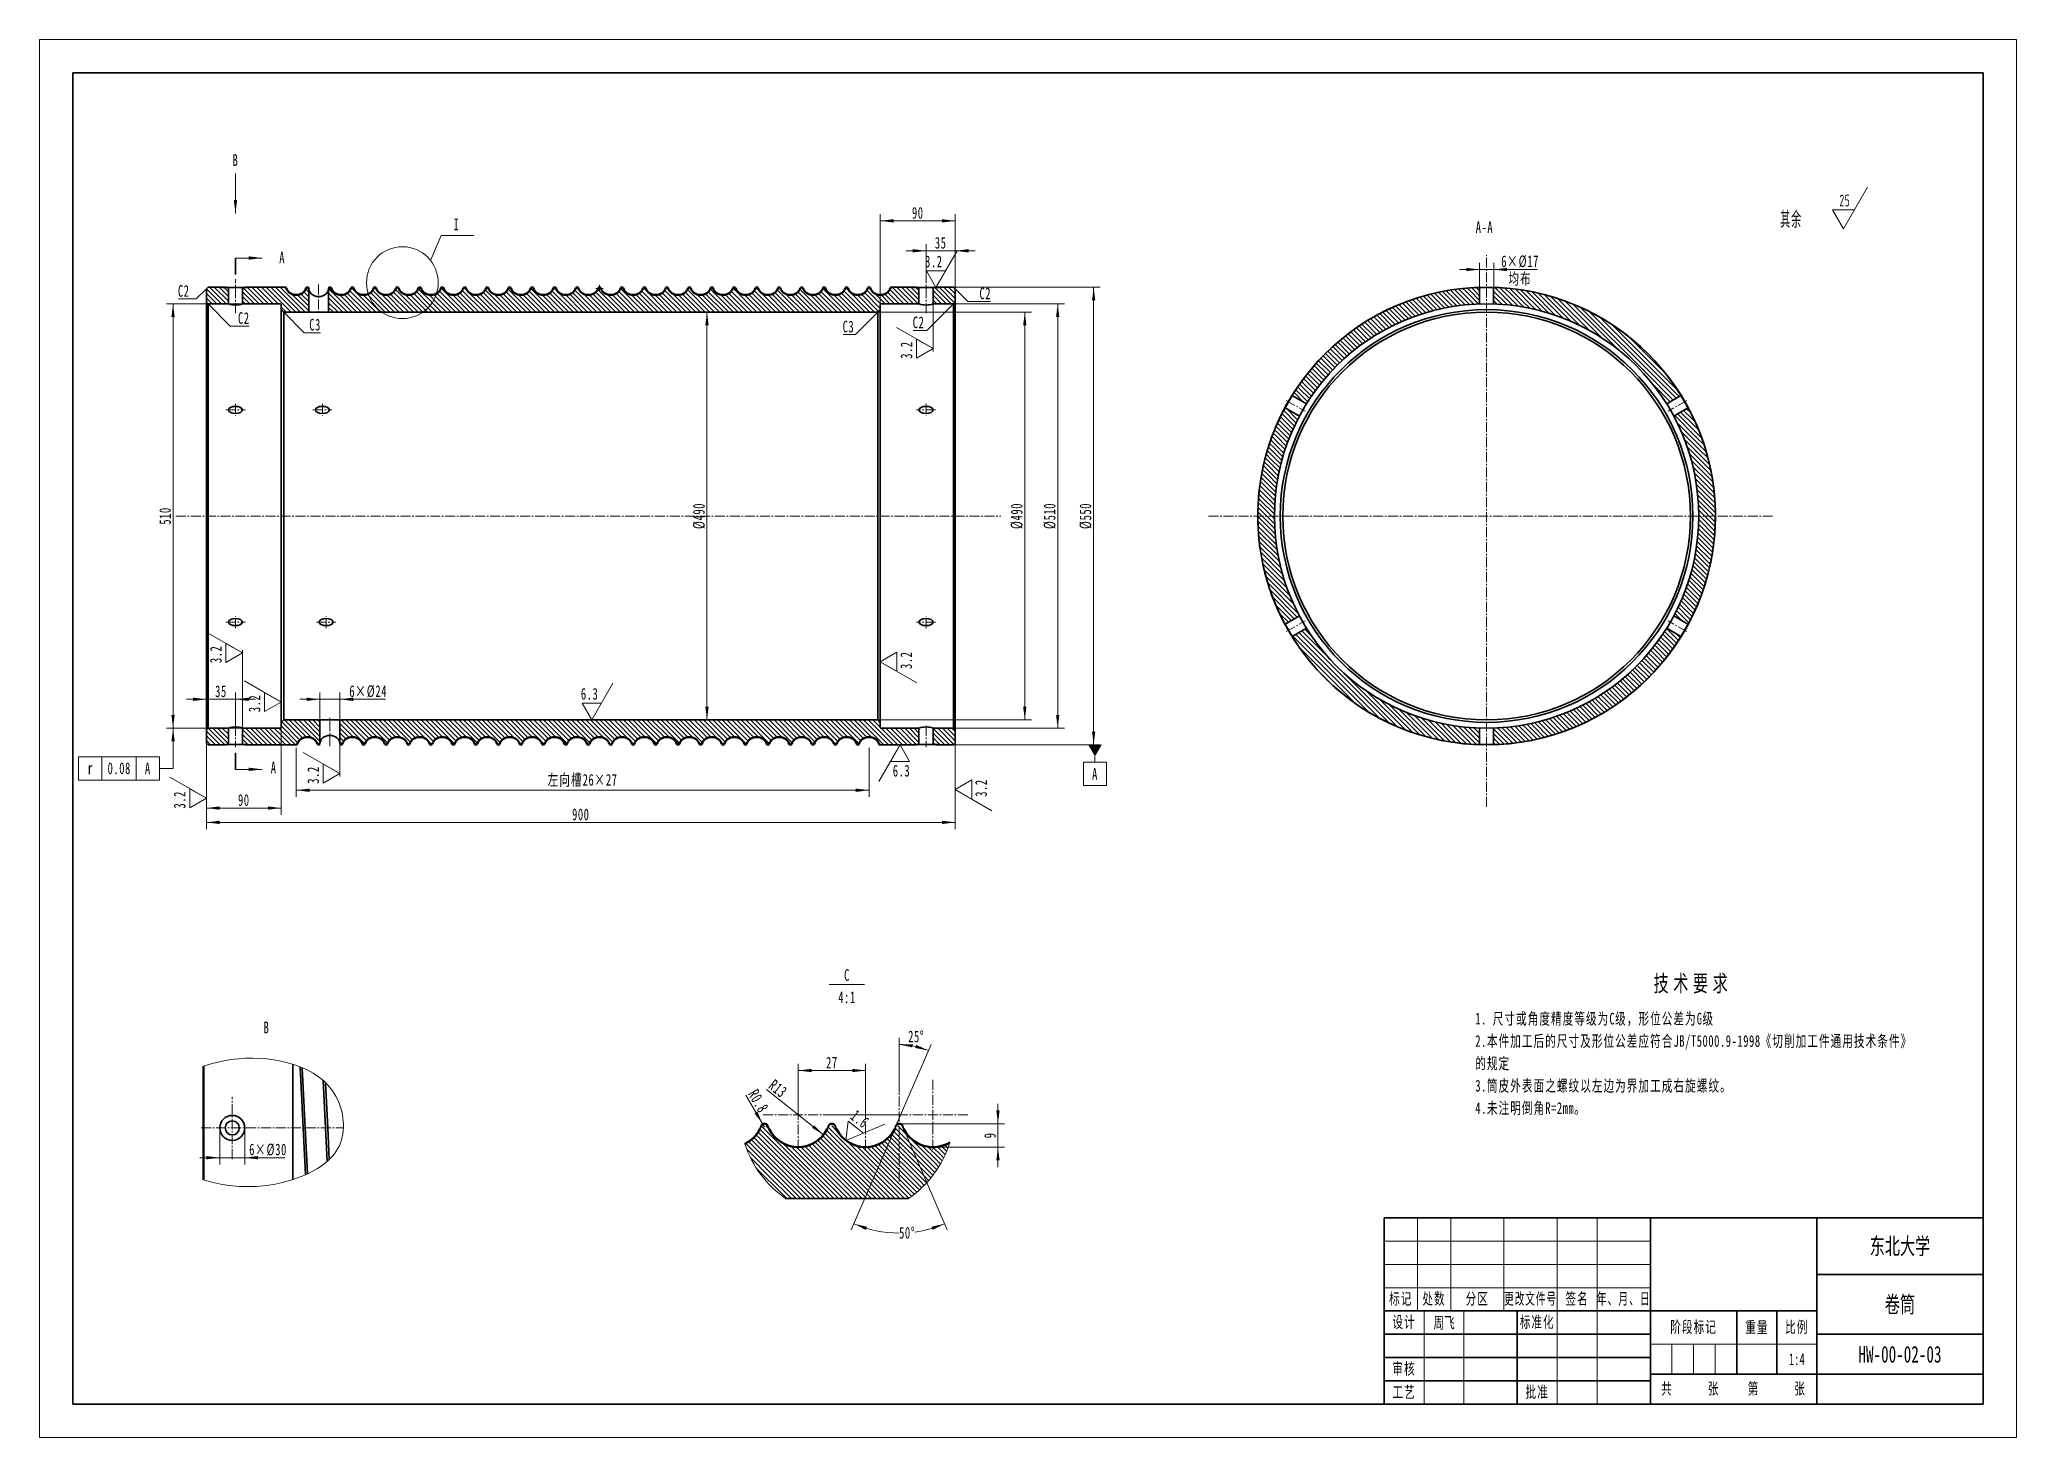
# Model space of a CAD drawing. Header units: millimetres. Extents: x -1188 to 1188, y -840 to 840.
import ezdxf
from ezdxf.enums import TextEntityAlignment as Align

# ---------------------------------------------------------------- set-up
doc = ezdxf.new("R2010")
doc.units = ezdxf.units.MM
doc.header["$PDSIZE"] = -5
doc.linetypes.add('点画线', pattern=[18, 12, -2, 2, -2])
doc.layers.get('0').update_dxf_attribs({"lineweight": 35})
for name, color, linetype, lineweight in [('中心线层', 1, '点画线', 18), ('剖面线层', 4, 'Continuous', 18), ('尺寸线层', 3, 'Continuous', 18), ('粗实线', 7, 'Continuous', 50), ('粗实线层', 7, 'Continuous', 35), ('细实线', 7, 'Continuous', 18), ('细实线层', 7, 'Continuous', 18)]:
    doc.layers.add(name, color=color, linetype=linetype, lineweight=lineweight)
doc.styles.add('TitleStyle', font='', dxfattribs={"width": 0.667})
doc.styles.add('机械', font='isocp', dxfattribs={"width": 0.667, "bigfont": 'gbcbig.shx'})
doc.styles.add('标准', font='', dxfattribs={"width": 0.667})
doc.styles.get('TitleStyle').set_extended_font_data('宋体')
doc.styles.get('标准').set_extended_font_data('宋体')
doc.dimstyles.new('标准', dxfattribs={"dimscale": 4, "dimtxt": 3.5, "dimasz": 4, "dimexe": 2, "dimexo": 0, "dimtad": 1, "dimdsep": 46, "dimtxsty": '标准', "dimblk": '_CAXARROW', "dimcen": 0, "dimdle": 6, "dimazin": 2, "dimtfac": 0.707107, "dimtdec": 3, "dimtmove": 2, "dimatfit": 3, "dimfxl": 1, "dimfrac": 2, "dimtolj": 1, "dimarcsym": 1})
pattern_1 = [(135, (0, 0), (-2.828427, -2.828427), [])]

msp = doc.modelspace()

# ---------------------------------------------------------------- texts
at = {"layer": '尺寸线层', "char_height": 14, "line_spacing_factor": 1.15057, "style": '标准'}
for s, insert, width, attachment_point in [('\\T1.1;B', (-952.526, 695.072), 9.31192, 5), ('\\T1.1;I', (-690.364, 624.853), 44.63083, 1), ('\\T1.1;A-A', (548.585, 621.548), 31.66052, 2), ('\\T1.1; C\\P4:1', (-228.043, -277.194), 44.63083, 1), ('\\T1.1;B', (-915.273, -347.319), 9.31192, 5)]:
    msp.add_mtext(s, dxfattribs=dict(at, insert=insert, width=width, attachment_point=attachment_point))

# ---------------------------------------------------------------- blocks, each defined once
blk = doc.blocks.new('*X2')
at = {"layer": '粗实线层'}
for p, q in [((-287, 200), (-287, -200)), ((287, 200), (-287, 200)), ((287, -200), (287, 200)), ((-287, -200), (287, -200))]:
    blk.add_line(p, q, dxfattribs=at)
at = {"layer": '细实线层'}
for p, q in [((297, 210), (-297, 210)), ((-297, 210), (-297, -210)), ((297, -210), (297, 210)), ((-297, -210), (297, -210))]:
    blk.add_line(p, q, dxfattribs=at)
blk = doc.blocks.new('*X3')
at = {"layer": '粗实线层'}
for p, q in [((0, 56), (-180, 56)), ((-180, 56), (-180, 0)), ((-100, 56), (-100, 0)), ((-50, 56), (-50, 0)), ((0, 0), (0, 56)), ((0, 39), (-50, 39)), ((-50, 28), (-180, 28)), ((-140, 28), (-140, 0)), ((-74, 28), (-74, 9)), ((-62, 28), (-62, 9)), ((-100, 21), (-180, 21)), ((0, 21), (-50, 21)), ((-100, 14), (-180, 14)), ((-100, 7), (-180, 7)), ((0, 9), (-100, 9)), ((0, 0), (-180, 0))]:
    blk.add_line(p, q, dxfattribs=at)
at = {"layer": '细实线层'}
for p, q in [((-170, 56), (-170, 28)), ((-160, 56), (-160, 28)), ((-144, 56), (-144, 28)), ((-128, 56), (-128, 0)), ((-116, 56), (-116, 0)), ((-100, 49), (-180, 49)), ((-100, 42), (-180, 42)), ((-100, 35), (-180, 35)), ((-168, 28), (-168, 0)), ((-156, 28), (-156, 0)), ((-50, 18), (-100, 18)), ((-93.5, 18), (-93.5, 9)), ((-87, 18), (-87, 9)), ((-80.5, 18), (-80.5, 9))]:
    blk.add_line(p, q, dxfattribs=at)
at = {"layer": '尺寸线层', "char_height": 3.5, "attachment_point": 5, "line_spacing_factor": 0.99982, "style": '标准'}
for s, insert, width in [('\\T1.1;标记', (-175, 31.5), 18), ('\\T1.1;处数', (-165, 31.5), 18), ('\\T1.1;分区', (-152, 31.5), 30), ('\\T1.1;{\\W0.589113;更改文件号}', (-136, 31.5), 30), ('\\T1.1;签名', (-122, 31.5), 22), ('\\T1.1;{\\W0.602058;年、月、日}', (-108, 31.5), 30), ('\\T1.1;设计', (-174, 24.5), 22), ('\\T1.1;标准化', (-134, 24.5), 22), ('\\T1.1;阶段标记', (-87, 23), 50), ('\\T1.1;重量', (-68, 23), 22), ('\\T1.1;比例', (-56, 23), 22), ('\\T1.1;审核', (-174, 10.5), 22), ('\\T1.1;批准', (-134, 3.5), 22), ('\\T1.1;共', (-95, 4.5), 8), ('\\T1.1;张', (-81, 4.5), 8), ('\\T1.1;第', (-69, 4.5), 8), ('\\T1.1;张', (-55, 4.5), 8), ('\\T1.1;工艺', (-174, 3.5), 22)]:
    blk.add_mtext(s, dxfattribs=dict(at, insert=insert, width=width))
at = {"layer": '尺寸线层', "style": '标准'}
for tag, height, width, p in [('标记C', 3.65, 0.661301, (-175, 52.5)), ('处数C', 3.65, 0.661301, (-165, 52.5)), ('分区C', 3.65, 0.667, (-152, 52.5)), ('更改文件号C', 3.65, 0.495546, (-136, 52.5)), ('更改签名C', 3.65, 0.445051, (-122, 52.5)), ('更改日期C', 3.65, 0.606888, (-108, 52.5)), ('标记B', 3.65, 0.661301, (-175, 45.5)), ('处数B', 3.65, 0.661301, (-165, 45.5)), ('分区B', 3.65, 0.667, (-152, 45.5)), ('更改文件号B', 3.65, 0.495546, (-136, 45.5)), ('更改签名B', 3.65, 0.445051, (-122, 45.5)), ('更改日期B', 3.65, 0.606888, (-108, 45.5)), ('单位名称', 5.22, 0.667, (-25, 47.5)), ('材料名称', 5.22, 0.667, (-75, 42)), ('标记A', 3.65, 0.661301, (-175, 38.5)), ('处数A', 3.65, 0.661301, (-165, 38.5)), ('分区A', 3.65, 0.667, (-152, 38.5)), ('更改文件号A', 3.65, 0.495546, (-136, 38.5)), ('更改签名A', 3.65, 0.445051, (-122, 38.5)), ('更改日期A', 3.65, 0.606888, (-108, 38.5)), ('图纸名称', 5.22, 0.667, (-25, 30)), ('设计', 3.65, 0.667, (-162, 24.5)), ('设计日期', 3.65, 0.667, (-148, 24.5)), ('标准化', 3.65, 0.667, (-122, 24.5)), ('标准化日期', 3.65, 0.551084, (-108, 24.5)), ('图纸编号', 5.22, 0.667, (-25, 15)), ('审核', 3.65, 0.667, (-162, 10.5)), ('审核日期', 3.65, 0.667, (-148, 10.5)), ('阶段标记S', 3.65, 0.222525, (-96.75, 13.5)), ('阶段标记A', 3.65, 0.222525, (-90.25, 13.5)), ('阶段标记B', 3.65, 0.222525, (-83.75, 13.5)), ('阶段标记C', 3.65, 0.222525, (-77.25, 13.5)), ('重量', 3.65, 0.667, (-68, 13.5)), ('图纸比例', 3.65, 0.507715, (-56, 13.5)), ('页数', 3.65, 0.667, (-88, 4.5)), ('页码', 3.65, 0.667, (-62, 4.5)), ('投影符号', 3.65, 0.667, (-25, 4.5)), ('工艺', 3.65, 0.667, (-162, 3.5)), ('工艺日期', 3.65, 0.667, (-148, 3.5)), ('批准', 3.65, 0.667, (-122, 3.5)), ('批准日期', 3.65, 0.667, (-108, 3.5))]:
    blk.add_attdef(tag, text='', height=height, dxfattribs=dict(at, width=width)).set_placement(p, align=Align.MIDDLE_CENTER)
blk = doc.blocks.new('*X4')
at = {"layer": '尺寸线层'}
for points in [[(32, 614.5), (16, 616.5), (16, 612.5)], [(32, 0), (16, 2), (16, -2)]]:
    blk.add_hatch(color=0, dxfattribs=at).paths.add_polyline_path(points, flags=0)
at = {"layer": '尺寸线层', "color": 0, "linetype": 'Continuous', "lineweight": 35}
for p, q in [((0, 614.5), (0, 594.5)), ((0, 20), (0, 0))]:
    blk.add_line(p, q, dxfattribs=at)
at = {"layer": '尺寸线层', "color": 0}
for p, q in [((0, 614.5), (32, 614.5)), ((0, 0), (32, 0))]:
    blk.add_line(p, q, dxfattribs=at)
at = {"layer": '尺寸线层', "color": 0, "char_height": 14, "width": 28, "attachment_point": 5, "line_spacing_factor": 1.15057, "style": '标准'}
for insert in [(56.1, 615.1), (45.9, 2.1)]:
    blk.add_mtext('\\T1.1;A', dxfattribs=dict(at, insert=insert))
blk = doc.blocks.new('*X5')
at = {"layer": '尺寸线层', "linetype": 'Continuous'}
for points in [[(78.9, 542.4), (80.9, 526.4), (76.9, 526.4)], [(78.9, -7.6), (80.9, 8.4), (76.9, 8.4)]]:
    blk.add_hatch(color=0, dxfattribs=at).paths.add_polyline_path(points, flags=0)
at = {"layer": '尺寸线层', "color": 0, "linetype": 'Continuous'}
for p, q in [((-89.5, 542.4), (86.9, 542.4)), ((78.9, 542.4), (78.9, -7.6)), ((-89.5, -7.6), (86.9, -7.6))]:
    blk.add_line(p, q, dxfattribs=at)
at = {"layer": '尺寸线层', "color": 0, "insert": (69.3, 267.4), "char_height": 14, "width": 55.235, "attachment_point": 5, "rotation": 90, "line_spacing_factor": 1.15057, "style": '标准'}
blk.add_mtext('\\T1.1;%%C550', dxfattribs=at)
blk = doc.blocks.new('_CAXARROW')
blk.add_hatch(color=0).paths.add_polyline_path([(0, 0), (-1, 0.125), (-1, -0.125)], flags=0)
blk = doc.blocks.new('*X6')
at = {"layer": '尺寸线层', "linetype": 'Continuous'}
for points in [[(-385.8, 512.4), (-383.8, 496.4), (-387.8, 496.4)], [(-385.8, 22.4), (-383.8, 38.4), (-387.8, 38.4)]]:
    blk.add_hatch(color=0, dxfattribs=at).paths.add_polyline_path(points, flags=0)
at = {"layer": '尺寸线层', "color": 0, "linetype": 'Continuous'}
for p, q in [((-658.2, 512.4), (-377.8, 512.4)), ((-385.8, 512.4), (-385.8, 22.4)), ((-418.3, 22.4), (-377.8, 22.4))]:
    blk.add_line(p, q, dxfattribs=at)
at = {"layer": '尺寸线层', "color": 0, "insert": (-395.3, 267.4), "char_height": 14, "width": 55.235, "attachment_point": 5, "rotation": 90, "line_spacing_factor": 1.15057, "style": '标准'}
blk.add_mtext('\\T1.1;%%C490', dxfattribs=at)
blk = doc.blocks.new('*X7')
at = {"layer": '尺寸线层', "linetype": 'Continuous'}
for points in [[(-3.9, 512.4), (-1.9, 496.4), (-5.9, 496.4)], [(-3.9, 22.4), (-1.9, 38.4), (-5.9, 38.4)]]:
    blk.add_hatch(color=0, dxfattribs=at).paths.add_polyline_path(points, flags=0)
at = {"layer": '尺寸线层', "color": 0, "linetype": 'Continuous'}
for p, q in [((-180.5, 512.4), (4.1, 512.4)), ((-3.9, 512.4), (-3.9, 22.4)), ((-180.5, 22.4), (4.1, 22.4))]:
    blk.add_line(p, q, dxfattribs=at)
at = {"layer": '尺寸线层', "color": 0, "insert": (-13.4, 267.4), "char_height": 14, "width": 55.235, "attachment_point": 5, "rotation": 90, "line_spacing_factor": 1.15057, "style": '标准'}
blk.add_mtext('\\T1.1;%%C490', dxfattribs=at)
blk = doc.blocks.new('*X8')
at = {"layer": '尺寸线层', "linetype": 'Continuous'}
for points in [[(35.7, 522.4), (33.7, 506.4), (37.7, 506.4)], [(35.7, 12.4), (33.7, 28.4), (37.7, 28.4)]]:
    blk.add_hatch(color=0, dxfattribs=at).paths.add_polyline_path(points, flags=0)
at = {"layer": '尺寸线层', "color": 0, "linetype": 'Continuous'}
for p, q in [((-89.5, 522.4), (43.7, 522.4)), ((35.7, 12.4), (35.7, 522.4)), ((-89.5, 12.4), (43.7, 12.4))]:
    blk.add_line(p, q, dxfattribs=at)
at = {"layer": '尺寸线层', "color": 0, "insert": (26.2, 267.4), "char_height": 14, "width": 55.235, "attachment_point": 5, "rotation": 90, "line_spacing_factor": 1.15057, "style": '标准'}
blk.add_mtext('\\T1.1;%%C510', dxfattribs=at)
blk = doc.blocks.new('*X9')
at = {"layer": '尺寸线层', "linetype": 'Continuous'}
for points in [[(-122.5, 586.1), (-138.5, 588.1), (-138.5, 584.1)], [(-87.5, 586.1), (-71.5, 588.1), (-71.5, 584.1)]]:
    blk.add_hatch(color=0, dxfattribs=at).paths.add_polyline_path(points, flags=0)
at = {"layer": '尺寸线层', "color": 0, "linetype": 'Continuous'}
for p, q in [((-122.5, 552.2), (-122.5, 594.1)), ((-87.5, 540.4), (-87.5, 594.1)), ((-146.5, 586.1), (-63.5, 586.1))]:
    blk.add_line(p, q, dxfattribs=at)
at = {"layer": '尺寸线层', "color": 0, "insert": (-105, 595.6), "char_height": 14, "width": 28, "attachment_point": 5, "line_spacing_factor": 1.15057, "style": '标准'}
blk.add_mtext('\\T1.1;35', dxfattribs=at)
blk = doc.blocks.new('*X10')
at = {"layer": '尺寸线层', "color": 0, "linetype": 'Continuous'}
blk.add_line((0, 0), (15.1, -15.1), dxfattribs=at)
at = {"layer": '尺寸线层', "color": 0}
blk.add_line((15.1, -15.1), (42.6, -15.1), dxfattribs=at)
at = {"layer": '尺寸线层', "color": 0, "insert": (36.2, -5.6), "char_height": 14, "width": 28, "attachment_point": 5, "line_spacing_factor": 1.15057, "style": '标准'}
blk.add_mtext('\\T1.1;C2', dxfattribs=at)
blk = doc.blocks.new('*X11')
at = {"layer": '尺寸线层', "color": 0, "linetype": 'Continuous'}
blk.add_line((0, 0), (-31.9, -31.9), dxfattribs=at)
at = {"layer": '尺寸线层', "color": 0}
blk.add_line((-31.9, -31.9), (-48.4, -31.9), dxfattribs=at)
at = {"layer": '尺寸线层', "color": 0, "insert": (-42, -22.4), "char_height": 14, "width": 28, "attachment_point": 5, "line_spacing_factor": 1.15057, "style": '标准'}
blk.add_mtext('\\T1.1;C2', dxfattribs=at)
blk = doc.blocks.new('*X12')
at = {"layer": '尺寸线层', "color": 0, "linetype": 'Continuous'}
blk.add_line((0, 0), (-26.9, -26.9), dxfattribs=at)
at = {"layer": '尺寸线层', "color": 0}
blk.add_line((-26.9, -26.9), (-41.6, -26.9), dxfattribs=at)
at = {"layer": '尺寸线层', "color": 0, "insert": (-35.3, -17.4), "char_height": 14, "width": 28, "attachment_point": 5, "line_spacing_factor": 1.15057, "style": '标准'}
blk.add_mtext('\\T1.1;C3', dxfattribs=at)
blk = doc.blocks.new('*X13')
at = {"layer": '尺寸线层', "color": 0, "linetype": 'Continuous'}
blk.add_line((0, 0), (-12.1, -12.1), dxfattribs=at)
at = {"layer": '尺寸线层', "color": 0}
blk.add_line((-12.1, -12.1), (-33.6, -12.1), dxfattribs=at)
at = {"layer": '尺寸线层', "color": 0, "insert": (-27.2, -2.6), "char_height": 14, "width": 28, "attachment_point": 5, "line_spacing_factor": 1.15057, "style": '标准'}
blk.add_mtext('\\T1.1;C2', dxfattribs=at)
blk = doc.blocks.new('*X14')
at = {"layer": '尺寸线层', "color": 0, "linetype": 'Continuous'}
blk.add_line((0, 0), (26.7, -26.7), dxfattribs=at)
at = {"layer": '尺寸线层', "color": 0}
blk.add_line((26.7, -26.7), (49.3, -26.7), dxfattribs=at)
at = {"layer": '尺寸线层', "color": 0, "insert": (43, -17.2), "char_height": 14, "width": 28, "attachment_point": 5, "line_spacing_factor": 1.15057, "style": '标准'}
blk.add_mtext('\\T1.1;C2', dxfattribs=at)
blk = doc.blocks.new('*X15')
at = {"layer": '尺寸线层', "color": 0, "linetype": 'Continuous'}
blk.add_line((0, 0), (24.7, -24.7), dxfattribs=at)
at = {"layer": '尺寸线层', "color": 0}
blk.add_line((24.7, -24.7), (44.1, -24.7), dxfattribs=at)
at = {"layer": '尺寸线层', "color": 0, "insert": (37.7, -15.2), "char_height": 14, "width": 28, "attachment_point": 5, "line_spacing_factor": 1.15057, "style": '标准'}
blk.add_mtext('\\T1.1;C3', dxfattribs=at)
blk = doc.blocks.new('*X16')
at = {"layer": '尺寸线层', "linetype": 'Continuous'}
for points in [[(-987.5, -100.8), (-971.5, -98.8), (-971.5, -102.8)], [(-87.5, -100.8), (-103.5, -98.8), (-103.5, -102.8)]]:
    blk.add_hatch(color=0, dxfattribs=at).paths.add_polyline_path(points, flags=0)
at = {"layer": '尺寸线层', "color": 0, "linetype": 'Continuous'}
for p, q in [((-987.5, 10.4), (-987.5, -108.8)), ((-87.5, 12.4), (-87.5, -108.8)), ((-987.5, -100.8), (-87.5, -100.8))]:
    blk.add_line(p, q, dxfattribs=at)
at = {"layer": '尺寸线层', "color": 0, "insert": (-537.5, -91.3), "char_height": 14, "width": 40.232, "attachment_point": 5, "line_spacing_factor": 1.15057, "style": '标准'}
blk.add_mtext('\\T1.1;900', dxfattribs=at)
blk = doc.blocks.new('*X17')
at = {"layer": '尺寸线层', "linetype": 'Continuous'}
for points in [[(-177.5, 622.1), (-161.5, 624.1), (-161.5, 620.1)], [(-87.5, 622.1), (-103.5, 624.1), (-103.5, 620.1)]]:
    blk.add_hatch(color=0, dxfattribs=at).paths.add_polyline_path(points, flags=0)
at = {"layer": '尺寸线层', "color": 0, "linetype": 'Continuous'}
for p, q in [((-177.5, 515.4), (-177.5, 630.1)), ((-177.5, 622.1), (-87.5, 622.1)), ((-87.5, 540.4), (-87.5, 630.1))]:
    blk.add_line(p, q, dxfattribs=at)
at = {"layer": '尺寸线层', "color": 0, "insert": (-132.5, 631.6), "char_height": 14, "width": 28, "attachment_point": 5, "line_spacing_factor": 1.15057, "style": '标准'}
blk.add_mtext('\\T1.1;90', dxfattribs=at)
blk = doc.blocks.new('*X18')
at = {"layer": '尺寸线层', "linetype": 'Continuous'}
for points in [[(-987.5, 47.1), (-1003.5, 45.1), (-1003.5, 49.1)], [(-952.5, 47.1), (-936.5, 45.1), (-936.5, 49.1)]]:
    blk.add_hatch(color=0, dxfattribs=at).paths.add_polyline_path(points, flags=0)
at = {"layer": '尺寸线层', "color": 0, "linetype": 'Continuous'}
for p, q in [((-987.5, 10.4), (-987.5, 55.1)), ((-952.5, 15.4), (-952.5, 55.1)), ((-928.5, 47.1), (-1011.5, 47.1))]:
    blk.add_line(p, q, dxfattribs=at)
at = {"layer": '尺寸线层', "color": 0, "insert": (-970, 56.6), "char_height": 14, "width": 28, "attachment_point": 5, "line_spacing_factor": 1.15057, "style": '标准'}
blk.add_mtext('\\T1.1;35', dxfattribs=at)
blk = doc.blocks.new('*X19')
at = {"layer": '尺寸线层', "linetype": 'Continuous'}
for points in [[(-987.5, -83.6), (-971.5, -81.6), (-971.5, -85.6)], [(-897.5, -83.6), (-913.5, -81.6), (-913.5, -85.6)]]:
    blk.add_hatch(color=0, dxfattribs=at).paths.add_polyline_path(points, flags=0)
at = {"layer": '尺寸线层', "color": 0, "linetype": 'Continuous'}
for p, q in [((-987.5, 31), (-987.5, -91.6)), ((-897.5, 20.4), (-897.5, -91.6)), ((-987.5, -83.6), (-897.5, -83.6))]:
    blk.add_line(p, q, dxfattribs=at)
at = {"layer": '尺寸线层', "color": 0, "insert": (-942.5, -74.1), "char_height": 14, "width": 28, "attachment_point": 5, "line_spacing_factor": 1.15057, "style": '标准'}
blk.add_mtext('\\T1.1;90', dxfattribs=at)
blk = doc.blocks.new('*X20')
at = {"layer": '尺寸线层', "linetype": 'Continuous'}
for points in [[(542.7, 563.6), (526.7, 561.6), (526.7, 565.6)], [(559.7, 563.6), (575.7, 561.6), (575.7, 565.6)]]:
    blk.add_hatch(color=0, dxfattribs=at).paths.add_polyline_path(points, flags=0)
at = {"layer": '尺寸线层', "color": 0, "linetype": 'Continuous'}
for p, q in [((542.7, 542), (542.7, 571.6)), ((559.7, 542), (559.7, 571.6)), ((612.1, 563.6), (518.7, 563.6))]:
    blk.add_line(p, q, dxfattribs=at)
at = {"layer": '尺寸线层', "color": 0, "char_height": 14, "attachment_point": 5, "line_spacing_factor": 1.15057, "style": '标准'}
for s, insert, width in [('\\T1.1;6×%%C17', (591.4, 573.2), 82.654), ('\\T1.1;均布', (591.4, 551.8), 52.251)]:
    blk.add_mtext(s, dxfattribs=dict(at, insert=insert, width=width))
blk = doc.blocks.new('*X21')
at = {"layer": '尺寸线层', "linetype": 'Continuous'}
for points in [[(-851, 47.1), (-867, 45.1), (-867, 49.1)], [(-827, 47.1), (-811, 45.1), (-811, 49.1)]]:
    blk.add_hatch(color=0, dxfattribs=at).paths.add_polyline_path(points, flags=0)
at = {"layer": '尺寸线层', "color": 0, "linetype": 'Continuous'}
for p, q in [((-851, 22.4), (-851, 55.1)), ((-827, 22.4), (-827, 55.1)), ((-772.1, 47.1), (-875, 47.1))]:
    blk.add_line(p, q, dxfattribs=at)
at = {"layer": '尺寸线层', "color": 0, "insert": (-793, 56.6), "char_height": 14, "width": 83.28, "attachment_point": 5, "line_spacing_factor": 1.15057, "style": '标准'}
blk.add_mtext('\\T1.1;6×%%C24', dxfattribs=at)
blk = doc.blocks.new('*X22')
at = {"layer": '尺寸线层', "linetype": 'Continuous'}
blk.add_hatch(color=0, dxfattribs=at).paths.add_polyline_path([(-245.7, -476.3), (-259.5, -467.9), (-257, -464.8)], flags=0)
at = {"layer": '尺寸线层', "color": 0, "linetype": 'Continuous'}
blk.add_line((-245.7, -476.3), (-314.3, -421.9), dxfattribs=at)
at = {"layer": '尺寸线层', "color": 0, "linetype": 'Continuous', "insert": (-300.5, -420.7), "char_height": 14, "width": 40.232, "attachment_point": 5, "rotation": 321.5837, "line_spacing_factor": 1.15057, "style": '标准'}
blk.add_mtext('\\T1.1;R13', dxfattribs=at)
blk = doc.blocks.new('*X23')
at = {"layer": '尺寸线层', "linetype": 'Continuous'}
for points in [[(-276.2, -399), (-260.2, -397), (-260.2, -401)], [(-195.2, -399), (-211.2, -397), (-211.2, -401)]]:
    blk.add_hatch(color=0, dxfattribs=at).paths.add_polyline_path(points, flags=0)
at = {"layer": '尺寸线层', "color": 0, "linetype": 'Continuous'}
for p, q in [((-276.2, -452.1), (-276.2, -391)), ((-276.2, -399), (-195.2, -399)), ((-195.2, -452.1), (-195.2, -391))]:
    blk.add_line(p, q, dxfattribs=at)
at = {"layer": '尺寸线层', "color": 0, "insert": (-235.7, -389.5), "char_height": 14, "width": 28, "attachment_point": 5, "line_spacing_factor": 1.15057, "style": '标准'}
blk.add_mtext('\\T1.1;27', dxfattribs=at)
blk = doc.blocks.new('*X24')
at = {"layer": '尺寸线层', "linetype": 'Continuous'}
blk.add_hatch(color=0, dxfattribs=at).paths.add_polyline_path([(-318.8, -463.5), (-325.2, -448.6), (-328.6, -450.7)], flags=0)
at = {"layer": '尺寸线层', "color": 0, "linetype": 'Continuous'}
blk.add_line((-339.2, -428.6), (-316.7, -467.1), dxfattribs=at)
at = {"layer": '尺寸线层', "color": 0, "linetype": 'Continuous', "insert": (-324.1, -435.7), "char_height": 14, "width": 55.026, "attachment_point": 5, "rotation": 300.2931, "line_spacing_factor": 1.15057, "style": '标准'}
blk.add_mtext('\\T1.1;R0.8', dxfattribs=at)
blk = doc.blocks.new('*X25')
at = {"layer": '尺寸线层', "linetype": 'Continuous'}
for points in [[(-36.1, -462.9), (-34.1, -446.9), (-38.1, -446.9)], [(-36.1, -491.1), (-34.1, -507.1), (-38.1, -507.1)]]:
    blk.add_hatch(color=0, dxfattribs=at).paths.add_polyline_path(points, flags=0)
at = {"layer": '尺寸线层', "color": 0, "linetype": 'Continuous'}
for p, q in [((-36.1, -438.9), (-36.1, -515.1)), ((-154.7, -462.9), (-28.1, -462.9)), ((-114.2, -491.1), (-28.1, -491.1))]:
    blk.add_line(p, q, dxfattribs=at)
at = {"layer": '尺寸线层', "color": 0, "insert": (-45.6, -477), "char_height": 14, "width": 28, "attachment_point": 5, "rotation": 90, "line_spacing_factor": 1.15057, "style": '标准'}
blk.add_mtext('\\T1.1;9', dxfattribs=at)
blk = doc.blocks.new('*X26')
at = {"layer": '尺寸线层', "linetype": 'Continuous'}
for points in [[(-209.2, -583.2), (-193.5, -586.8), (-194.8, -590.6)], [(-100.3, -583.2), (-116, -586.8), (-114.7, -590.6)]]:
    blk.add_hatch(color=0, dxfattribs=at).paths.add_polyline_path(points, flags=0)
at = {"layer": '尺寸线层', "color": 0, "linetype": 'Continuous'}
for p, q in [((-160.2, -469.3), (-212.4, -590.6)), ((-149.2, -469.3), (-97.1, -590.6))]:
    blk.add_line(p, q, dxfattribs=at)
for start, end in [(246.7365, 269.9858), (277.802, 293.2635)]:
    blk.add_arc((-154.7, -456.5), 137.9, start, end, dxfattribs=at)
at = {"layer": '尺寸线层', "color": 0, "insert": (-145.4, -594.1), "char_height": 14, "width": 37.519, "attachment_point": 5, "line_spacing_factor": 1.15057, "style": '标准'}
blk.add_mtext('\\T1.1;50%%D', dxfattribs=at)
blk = doc.blocks.new('*X27')
at = {"layer": '尺寸线层', "linetype": 'Continuous'}
for points in [[(-154.7, -367.8), (-139, -371.2), (-138.5, -367.3)], [(-119.7, -375), (-135.5, -371.9), (-134.4, -368.1)]]:
    blk.add_hatch(color=0, dxfattribs=at).paths.add_polyline_path(points, flags=0)
at = {"layer": '尺寸线层', "color": 0, "linetype": 'Continuous'}
for p, q in [((-158.7, -465.6), (-116.5, -367.7)), ((-154.7, -425.3), (-154.7, -359.8))]:
    blk.add_line(p, q, dxfattribs=at)
for start, end in [(78.3683, 90), (66.7365, 78.3683)]:
    blk.add_arc((-154.7, -456.5), 88.7, start, end, dxfattribs=at)
at = {"layer": '尺寸线层', "color": 0, "insert": (-134.5, -358.2), "char_height": 14, "width": 37.728, "attachment_point": 5, "line_spacing_factor": 1.15057, "style": '标准'}
blk.add_mtext('\\T1.1;25%%D', dxfattribs=at)
blk = doc.blocks.new('*X28')
at = {"layer": '尺寸线层', "linetype": 'Continuous'}
for points in [[(-879.5, -62.2), (-863.5, -60.2), (-863.5, -64.2)], [(-191, -62.2), (-207, -60.2), (-207, -64.2)]]:
    blk.add_hatch(color=0, dxfattribs=at).paths.add_polyline_path(points, flags=0)
at = {"layer": '尺寸线层', "color": 0, "linetype": 'Continuous'}
for p, q in [((-879.5, -11.2), (-879.5, -70.2)), ((-191, -11.2), (-191, -70.2)), ((-879.5, -62.2), (-191, -62.2))]:
    blk.add_line(p, q, dxfattribs=at)
at = {"layer": '尺寸线层', "color": 0, "insert": (-535.3, -50.4), "char_height": 14, "width": 166.79, "attachment_point": 5, "line_spacing_factor": 1.15057, "style": '标准'}
blk.add_mtext('\\T1.1;左向槽26×27', dxfattribs=at)
blk = doc.blocks.new('*X29')
at = {"layer": '尺寸线层', "linetype": 'Continuous'}
blk.add_hatch(color=256, dxfattribs=at).paths.add_polyline_path([(0, 0), (-2, 16), (2, 16)], flags=0)
blk.add_line((0, 0), (0, 48), dxfattribs=at)
blk = doc.blocks.new('*X30')
at = {"layer": '尺寸线层', "linetype": 'Continuous'}
for points in [[(-971.4, -503.8), (-987.4, -501.8), (-987.4, -505.8)], [(-941.4, -503.8), (-925.4, -501.8), (-925.4, -505.8)]]:
    blk.add_hatch(color=0, dxfattribs=at).paths.add_polyline_path(points, flags=0)
at = {"layer": '尺寸线层', "color": 0, "linetype": 'Continuous'}
for p, q in [((-971.4, -468), (-971.4, -511.8)), ((-941.4, -468), (-941.4, -511.8)), ((-995.4, -503.8), (-892.7, -503.8))]:
    blk.add_line(p, q, dxfattribs=at)
at = {"layer": '尺寸线层', "color": 0, "insert": (-913.4, -494.2), "char_height": 14, "width": 82.863, "attachment_point": 5, "line_spacing_factor": 1.15057, "style": '标准'}
blk.add_mtext('\\T1.1;6×%%C30', dxfattribs=at)
blk = doc.blocks.new('*X31')
at = {"color": 3, "true_color": 0x00ff00}
for p, q in [((980, 612.5), (1009, 662.7)), ((980, 612.5), (966.8, 635.3)), ((966.8, 635.3), (993.2, 635.3))]:
    blk.add_line(p, q, dxfattribs=at)
at = {"color": 3, "true_color": 0x00ff00, "line_spacing_factor": 1.15057, "style": '机械'}
for s, insert, char_height, width, attachment_point in [('\\T1.1;25', (988.3, 646.6), 14.14, 17.583, 6), ('\\T1.1;  {\\H1.42857x; 其余   }', (883.9, 633.6), 14, 250.153, 1)]:
    blk.add_mtext(s, dxfattribs=dict(at, insert=insert, char_height=char_height, width=width, attachment_point=attachment_point))
blk = doc.blocks.new('*X32')
at = {"layer": '尺寸线层', "color": 0, "linetype": 'ByBlock', "lineweight": -2, "line_spacing_factor": 1.15057}
for s, insert, char_height, width, attachment_point, style in [('\\T1.3;技术要求', (261.5, 0), 20, 1049.544, 2, 'TitleStyle'), ('\\T1.1;1. 尺寸或角度精度等级为C级，形位公差为G级\\P2.本件加工后的尺寸及形位公差应符合JB/T5000.9-1998《切削加工件通用技术条件》的规定\\P3.筒皮外表面之螺纹以左边为界加工成右旋螺纹。\\P4.未注明倒角R=2mm。\\P', (0, -45.5), 14, 524.772, 1, '标准')]:
    blk.add_mtext(s, dxfattribs=dict(at, insert=insert, char_height=char_height, width=width, attachment_point=attachment_point, style=style))
blk = doc.blocks.new('*X33')
at = {"layer": '尺寸线层'}
blk.add_hatch(color=0, dxfattribs=at).paths.add_polyline_path([(8.1, 0), (-8.1, 0), (0, -14)], flags=0)
at = {"layer": '尺寸线层', "color": 0, "lineweight": -2}
for p, q in [((14, -21), (-14, -21)), ((-14, -49), (-14, -21)), ((0, -14), (0, -21)), ((14, -21), (14, -49)), ((-14, -49), (14, -49))]:
    blk.add_line(p, q, dxfattribs=at)
at = {"layer": '尺寸线层', "color": 0, "lineweight": -2, "insert": (0, -35), "char_height": 14, "width": 28, "attachment_point": 5, "line_spacing_factor": 1.15057, "style": '标准'}
blk.add_mtext('\\T1.1;A', dxfattribs=at)
blk = doc.blocks.new('*X34')
at = {"layer": '尺寸线层', "linetype": 'Continuous'}
for points in [[(-1027.5, 522.4), (-1029.5, 506.4), (-1025.5, 506.4)], [(-1027.5, 12.4), (-1029.5, 28.4), (-1025.5, 28.4)]]:
    blk.add_hatch(color=0, dxfattribs=at).paths.add_polyline_path(points, flags=0)
at = {"layer": '尺寸线层', "color": 0, "linetype": 'Continuous'}
for p, q in [((-944, 522.4), (-1035.5, 522.4)), ((-1027.5, 12.4), (-1027.5, 522.4)), ((-944, 12.4), (-1035.5, 12.4))]:
    blk.add_line(p, q, dxfattribs=at)
at = {"layer": '尺寸线层', "color": 0, "insert": (-1037, 267.4), "char_height": 14, "width": 39.814, "attachment_point": 5, "rotation": 90, "line_spacing_factor": 1.15057, "style": '标准'}
blk.add_mtext('\\T1.1;510', dxfattribs=at)
blk = doc.blocks.new('*X35')
at = {"layer": '尺寸线层', "linetype": 'Continuous', "lineweight": -2}
blk.add_hatch(color=0, dxfattribs=at).paths.add_polyline_path([(0, 0), (2, -16), (-2, -16)], flags=0)
at = {"layer": '尺寸线层', "color": 0, "linetype": 'Continuous', "lineweight": -2}
for p, q in [((0, 0), (0, -48.3)), ((-113.7, -34.3), (-85.7, -34.3)), ((-113.7, -62.3), (-113.7, -34.3)), ((-85.7, -34.3), (-85.7, -62.3)), ((-85.7, -34.3), (-16.4, -34.3)), ((-44.4, -34.3), (-44.4, -62.3)), ((-16.4, -34.3), (-16.4, -62.3)), ((-85.7, -62.3), (-113.7, -62.3)), ((-85.7, -62.3), (-16.4, -62.3)), ((0, -48.3), (-16.4, -48.3))]:
    blk.add_line(p, q, dxfattribs=at)
at = {"layer": '尺寸线层', "color": 0, "char_height": 14, "width": 28, "attachment_point": 5, "line_spacing_factor": 1.15057, "style": '标准'}
for s, insert in [('{\\fCXGDT;\\W1;\\T1;r}', (-99.7, -48.3)), ('\\T1.1;A', (-30.4, -48.3))]:
    blk.add_mtext(s, dxfattribs=dict(at, insert=insert))
at = {"layer": '尺寸线层', "color": 0, "lineweight": -2, "insert": (-78.7, -48.3), "char_height": 14, "width": 54.609, "attachment_point": 4, "line_spacing_factor": 1.15057, "style": '标准'}
blk.add_mtext('\\T1.1;0.08', dxfattribs=at)
blk = doc.blocks.new('*X36')
at = {"layer": '尺寸线层', "color": 0, "linetype": 'Continuous'}
for p, q in [((0, 0), (25.4, 44)), ((0, 0), (-11.5, 20)), ((-11.5, 20), (11.5, 20))]:
    blk.add_line(p, q, dxfattribs=at)
at = {"layer": '尺寸线层', "color": 0, "insert": (7.9, 31.2), "char_height": 14, "width": 30.8, "attachment_point": 6, "line_spacing_factor": 1.15057, "style": '标准'}
blk.add_mtext('\\T1.1;3.2', dxfattribs=at)
blk = doc.blocks.new('*X37')
at = {"layer": '尺寸线层', "color": 0, "linetype": 'Continuous', "lineweight": -2}
blk.add_line((0, 53.9), (0, -3.5), dxfattribs=at)
at = {"layer": '尺寸线层', "color": 0, "linetype": 'Continuous'}
for p, q in [((0, 0), (-44, 25.4)), ((-20, -11.5), (-20, 11.5)), ((0, 0), (-20, -11.5))]:
    blk.add_line(p, q, dxfattribs=at)
at = {"layer": '尺寸线层', "color": 0, "insert": (-32, 8.7), "char_height": 14, "width": 30.8, "attachment_point": 6, "rotation": 90, "line_spacing_factor": 1.15057, "style": '标准'}
blk.add_mtext('\\T1.1;3.2', dxfattribs=at)
blk = doc.blocks.new('*X38')
at = {"layer": '尺寸线层', "color": 0, "linetype": 'Continuous'}
for p, q in [((0, 0), (20, 11.5)), ((20, 11.5), (20, -11.5)), ((0, 0), (44, -25.4))]:
    blk.add_line(p, q, dxfattribs=at)
at = {"layer": '尺寸线层', "color": 0, "linetype": 'Continuous', "lineweight": -2}
blk.add_line((0, -72.8), (0, 3.5), dxfattribs=at)
at = {"layer": '尺寸线层', "color": 0, "insert": (31.2, -8.7), "char_height": 14, "width": 30.8, "attachment_point": 4, "rotation": 90, "line_spacing_factor": 1.15057, "style": '标准'}
blk.add_mtext('\\T1.1;3.2', dxfattribs=at)
blk = doc.blocks.new('*X39')
at = {"layer": '尺寸线层', "color": 0, "linetype": 'Continuous'}
for p, q in [((0, 0), (25.4, 44)), ((0, 0), (-11.5, 20)), ((-11.5, 20), (11.5, 20))]:
    blk.add_line(p, q, dxfattribs=at)
at = {"layer": '尺寸线层', "color": 0, "insert": (7.9, 31.2), "char_height": 14, "width": 30.8, "attachment_point": 6, "line_spacing_factor": 1.15057, "style": '标准'}
blk.add_mtext('\\T1.1;6.3', dxfattribs=at)
blk = doc.blocks.new('*X40')
at = {"layer": '尺寸线层', "color": 0, "linetype": 'Continuous'}
for p, q in [((0, 0), (-25.4, -44)), ((0, 0), (11.5, -20)), ((11.5, -20), (-11.5, -20))]:
    blk.add_line(p, q, dxfattribs=at)
at = {"layer": '尺寸线层', "color": 0, "insert": (-8.7, -31.2), "char_height": 14, "width": 30.8, "attachment_point": 4, "line_spacing_factor": 1.15057, "style": '标准'}
blk.add_mtext('\\T1.1;6.3', dxfattribs=at)
blk = doc.blocks.new('*X41')
at = {"layer": '尺寸线层', "color": 0, "linetype": 'Continuous'}
for p, q in [((0, 0), (-44, 25.4)), ((-20, -11.5), (-20, 11.5)), ((0, 0), (-20, -11.5))]:
    blk.add_line(p, q, dxfattribs=at)
at = {"layer": '尺寸线层', "color": 0, "linetype": 'Continuous', "lineweight": -2}
blk.add_line((0, 35.9), (0, -3.5), dxfattribs=at)
at = {"layer": '尺寸线层', "color": 0, "insert": (-32, 8.7), "char_height": 14, "width": 30.8, "attachment_point": 6, "rotation": 90, "line_spacing_factor": 1.15057, "style": '标准'}
blk.add_mtext('\\T1.1;3.2', dxfattribs=at)
blk = doc.blocks.new('*X42')
at = {"layer": '尺寸线层', "color": 0, "linetype": 'Continuous'}
for p, q in [((0, 0), (-44, 25.4)), ((-20, -11.5), (-20, 11.5)), ((0, 0), (-20, -11.5))]:
    blk.add_line(p, q, dxfattribs=at)
at = {"layer": '尺寸线层', "color": 0, "linetype": 'Continuous', "lineweight": -2}
blk.add_line((0, -90.5), (0, 3.5), dxfattribs=at)
at = {"layer": '尺寸线层', "color": 0, "insert": (-32, 8.7), "char_height": 14, "width": 30.8, "attachment_point": 6, "rotation": 90, "line_spacing_factor": 1.15057, "style": '标准'}
blk.add_mtext('\\T1.1;3.2', dxfattribs=at)
blk = doc.blocks.new('*X43')
at = {"layer": '尺寸线层', "color": 0, "linetype": 'Continuous'}
for p, q in [((0, 0), (-44, 25.4)), ((-20, -11.5), (-20, 11.5)), ((0, 0), (-20, -11.5))]:
    blk.add_line(p, q, dxfattribs=at)
at = {"layer": '尺寸线层', "color": 0, "linetype": 'Continuous', "lineweight": -2}
blk.add_line((0, -23.5), (0, 3.5), dxfattribs=at)
at = {"layer": '尺寸线层', "color": 0, "insert": (-32, 8.7), "char_height": 14, "width": 30.8, "attachment_point": 6, "rotation": 90, "line_spacing_factor": 1.15057, "style": '标准'}
blk.add_mtext('\\T1.1;3.2', dxfattribs=at)
blk = doc.blocks.new('*X44')
at = {"layer": '尺寸线层', "color": 0, "linetype": 'Continuous'}
for p, q in [((0, 0), (20, 11.5)), ((20, 11.5), (20, -11.5)), ((0, 0), (44, -25.4))]:
    blk.add_line(p, q, dxfattribs=at)
at = {"layer": '尺寸线层', "color": 0, "insert": (31.2, -8.7), "char_height": 14, "width": 30.8, "attachment_point": 4, "rotation": 90, "line_spacing_factor": 1.15057, "style": '标准'}
blk.add_mtext('\\T1.1;3.2', dxfattribs=at)
blk = doc.blocks.new('*X45')
at = {"layer": '尺寸线层', "color": 0, "linetype": 'Continuous', "lineweight": -2}
blk.add_line((0, 66.3), (0, -3.5), dxfattribs=at)
at = {"layer": '尺寸线层', "color": 0, "linetype": 'Continuous'}
for p, q in [((0, 0), (-44, 25.4)), ((-20, -11.5), (-20, 11.5)), ((0, 0), (-20, -11.5))]:
    blk.add_line(p, q, dxfattribs=at)
at = {"layer": '尺寸线层', "color": 0, "insert": (-32, 8.7), "char_height": 14, "width": 30.8, "attachment_point": 6, "rotation": 90, "line_spacing_factor": 1.15057, "style": '标准'}
blk.add_mtext('\\T1.1;3.2', dxfattribs=at)
blk = doc.blocks.new('*X46')
at = {"layer": '尺寸线层', "color": 0, "linetype": 'Continuous'}
for p, q in [((0, 0), (3.1, 22.9)), ((0, 0), (47, 19.3)), ((3.1, 22.9), (21.4, 8.8))]:
    blk.add_line(p, q, dxfattribs=at)
at = {"layer": '尺寸线层', "color": 0, "insert": (25.3, 19.3), "char_height": 14, "width": 47.184, "attachment_point": 6, "rotation": 322.2832, "line_spacing_factor": 1.15057, "style": '标准'}
blk.add_mtext('\\T1.1;1.6', dxfattribs=at)

# ---------------------------------------------------------------- dimensions: what is measured, and where the dimension line sits
at = {"layer": '尺寸线层'}
for base, p1, p2, angle, override, picture, middle in [((-87.526, 622.137), (-177.526, 515.395), (-87.526, 540.395), 180, {"dimsah": 1, "dimtfill": 1, "dimtzin": 8}, '*X17', (-132.526, 622.137)), ((78.877, -7.605), (-89.526, 542.395), (-89.526, -7.605), 90, {"dimpost": '%%C<>', "dimsah": 1, "dimtfac": 1, "dimtfill": 1, "dimtzin": 8}, '*X5', (78.877, 267.395)), ((-1027.52, 522.395), (-944.026, 12.395), (-944.026, 522.395), 90, {"dimsah": 1, "dimtfill": 1, "dimtzin": 8}, '*X34', (-1027.52, 267.395)), ((-385.777, 22.395), (-658.244, 512.395), (-418.335, 22.395), 90, {"dimpost": '%%C<>', "dimsah": 1, "dimtfac": 1, "dimtfill": 1, "dimtzin": 8}, '*X6', (-385.777, 267.395)), ((-3.877, 22.395), (-180.526, 512.395), (-180.526, 22.395), 90, {"dimpost": '%%C<>', "dimsah": 1, "dimtfac": 1, "dimtfill": 1, "dimtzin": 8}, '*X7', (-3.877, 267.395)), ((35.709, 522.395), (-89.526, 12.395), (-89.526, 522.395), 90, {"dimpost": '%%C<>', "dimsah": 1, "dimtfac": 1, "dimtfill": 1, "dimtzin": 8}, '*X8', (35.709, 267.395)), ((-897.526, -83.598), (-987.526, 31.041), (-897.526, 20.395), 180, {"dimsah": 1, "dimtfill": 1, "dimtzin": 8}, '*X19', (-942.526, -83.598)), ((-87.526, -100.822), (-987.526, 10.395), (-87.526, 12.395), 180, {"dimsah": 1, "dimtfill": 1, "dimtzin": 8}, '*X16', (-537.526, -100.822))]:
    dim = msp.add_linear_dim(base=base, p1=p1, p2=p2, angle=angle, dimstyle='标准', override=override, dxfattribs=at)
    dim.commit()
    dim.dimension.update_dxf_attribs({"geometry": picture, "text_midpoint": middle})
for base, p1, p2, picture, middle in [((-87.526, 586.122), (-122.526, 552.154), (-87.526, 540.395), '*X9', (-105.026, 586.122)), ((-987.526, 47.09), (-952.526, 15.395), (-987.526, 10.395), '*X18', (-970.026, 47.09))]:
    dim = msp.add_linear_dim(base=base, p1=p1, p2=p2, dimstyle='标准', override={"dimsah": 1, "dimtfill": 1, "dimtzin": 8}, dxfattribs=at)
    dim.commit()
    dim.dimension.update_dxf_attribs({"geometry": picture, "text_midpoint": middle})
for base, p1, p2, override, picture, middle in [((542.664, 563.622), (559.664, 541.986), (542.664, 541.986), {"dimpost": '6×%%C<>\\X均布', "dimsah": 1, "dimtfac": 1, "dimtfill": 1, "dimtzin": 8}, '*X20', (591.432, 563.622)), ((-851.028, 47.104), (-827.026, 22.395), (-851.028, 22.395), {"dimpost": '6×%%C<>', "dimsah": 1, "dimtfac": 1, "dimtfill": 1, "dimtzin": 8}, '*X21', (-792.967, 47.104)), ((-941.387, -503.767), (-971.387, -467.954), (-941.387, -467.954), {"dimpost": '6×%%C<>', "dimsah": 1, "dimtfac": 1, "dimtfill": 1, "dimtzin": 8}, '*X30', (-913.406, -503.767))]:
    dim = msp.add_linear_dim(base=base, p1=p1, p2=p2, dimstyle='标准', override=override, dxfattribs=at)
    dim.commit()
    dim.dimension.update_dxf_attribs({"geometry": picture, "text_midpoint": middle, "dimtype": 160})
dim = msp.add_linear_dim(base=(-191.026, -62.18), p1=(-879.526, -11.222), p2=(-191.026, -11.209), text='左向槽26×27', dimstyle='标准', override={"dimsah": 1, "dimtfac": 1, "dimtfill": 1, "dimtzin": 8}, dxfattribs=at)
dim.commit()
dim.dimension.update_dxf_attribs({"geometry": '*X28', "text_midpoint": (-535.276, -62.18)})
dim = msp.add_angular_dim_2l(base=(-136.851, -369.611), line1=((-158.664, -465.634), (-160.244, -469.31)), line2=((-154.736, -532.33), (-154.736, -425.286)), text='25%%D', dimstyle='标准', override={"dimtad": 1, "dimtih": 1, "dimtoh": 1, "dimsah": 1, "dimtfill": 1, "dimtzin": 8}, dxfattribs=at)
dim.commit()
dim.dimension.update_dxf_attribs({"geometry": '*X27', "text_midpoint": (-134.511, -358.246)})
for center, mpoint, text, picture, middle in [((-276.236, -452.089), (-245.679, -476.322), 'R13', '*X22', (-306.414, -428.156)), ((-316.736, -467.089), (-318.849, -463.472), 'R0.8', '*X24', (-332.275, -440.49))]:
    dim = msp.add_radius_dim(center=center, mpoint=mpoint, text=text, dimstyle='标准', override={"dimsah": 1, "dimtfac": 1, "dimtfill": 1, "dimtzin": 8}, dxfattribs=at)
    dim.commit()
    dim.dimension.update_dxf_attribs({"geometry": picture, "text_midpoint": middle, "dimtype": 164})
for base, p1, p2, angle, text, picture, middle in [((-195.236, -398.963), (-276.236, -452.089), (-195.236, -452.089), 0, '27', '*X23', (-235.736, -398.963)), ((-36.054, -491.089), (-154.736, -462.9), (-114.236, -491.089), 270, '9', '*X25', (-36.054, -476.994))]:
    dim = msp.add_linear_dim(base=base, p1=p1, p2=p2, angle=angle, text=text, dimstyle='标准', override={"dimsah": 1, "dimtfac": 1, "dimtfill": 1, "dimtzin": 8}, dxfattribs=at)
    dim.commit()
    dim.dimension.update_dxf_attribs({"geometry": picture, "text_midpoint": middle})
dim = msp.add_angular_dim_2l(base=(-154.736, -594.437), line1=((-158.664, -465.634), (-160.244, -469.31)), line2=((-150.808, -465.634), (-149.228, -469.31)), text='50%%D', dimstyle='标准', override={"dimtad": 1, "dimtih": 1, "dimtoh": 1, "dimsah": 1, "dimtfill": 1, "dimtzin": 8}, dxfattribs=at)
dim.commit()
dim.dimension.update_dxf_attribs({"geometry": '*X26', "text_midpoint": (-145.391, -594.12), "dimtype": 162})

# ---------------------------------------------------------------- hatches: boundary and pattern name
at = {"layer": '剖面线层'}
h = msp.add_hatch(dxfattribs=at)
h.set_pattern_fill('无图案', color=256, scale=4, angle=135, style=0, pattern_type=0)
h.set_pattern_definition(pattern_1)
h.paths.add_polyline_path([(-987.526, 524.395), (-987.526, 534.873), (-987.526, 540.395), (-985.526, 542.395), (-967.526, 542.395), (-967.526, 541.986), (-961.026, 541.986), (-961.026, 522.395), (-985.526, 522.395)], flags=0)
h = msp.add_hatch(dxfattribs=at)
h.set_pattern_fill('无图案', color=256, scale=4, angle=135, style=0, pattern_type=0)
h.set_pattern_definition(pattern_1)
edge = h.paths.add_edge_path(flags=0)
edge.add_line((-944.026, 522.395), (-944.026, 530.371))
edge.add_line((-944.026, 530.371), (-944.026, 541.986))
edge.add_line((-944.026, 541.986), (-937.526, 541.986))
edge.add_line((-937.526, 541.986), (-937.526, 542.395))
edge.add_line((-937.526, 542.395), (-893.026, 542.395))
edge.add_arc((-892.996, 541.035), 1.36, 19.849391, 91.2515, ccw=False)
edge.add_arc((-879.526, 546.012), 13, 200.323137, 339.676863)
edge.add_arc((-866.056, 541.035), 1.36, 88.7485, 160.150609, ccw=False)
edge.add_arc((-866.026, 540.999), 1.396, 20.323137, 90, ccw=False)
edge.add_arc((-852.526, 545.999), 13, 200.323137, 202.595948)
edge.add_line((-864.528, 541.004), (-864.528, 512.395))
edge.add_line((-864.528, 512.395), (-894.526, 512.395))
edge.add_line((-894.526, 512.395), (-897.526, 515.395))
edge.add_line((-897.526, 515.395), (-897.526, 521.395))
edge.add_arc((-898.526, 521.395), 1, 0, 90)
edge.add_line((-898.526, 522.395), (-944.026, 522.395))
h = msp.add_hatch(dxfattribs=at)
h.set_pattern_fill('无图案', color=256, scale=4, angle=135, style=0, pattern_type=0)
h.set_pattern_definition(pattern_1)
edge = h.paths.add_edge_path(flags=0)
edge.add_line((-840.526, 512.395), (-840.526, 522.36))
edge.add_line((-840.526, 522.36), (-840.526, 540.999))
edge.add_arc((-852.526, 545.999), 13, 337.380135, 339.676863)
edge.add_arc((-839.026, 540.999), 1.396, 90, 159.676863, ccw=False)
edge.add_arc((-839.026, 540.999), 1.396, 20.323137, 90, ccw=False)
edge.add_arc((-825.526, 545.999), 13, 200.323137, 339.676863)
edge.add_arc((-812.026, 540.999), 1.396, 90, 159.676863, ccw=False)
edge.add_arc((-812.026, 540.999), 1.396, 20.323137, 90, ccw=False)
edge.add_arc((-798.526, 545.999), 13, 200.323137, 295.798872)
edge.add_arc((-751.914, 547.795), 43.122, 198.244535, 235.177484)
edge.add_line((-776.538, 512.395), (-840.526, 512.395))
edge = h.paths.add_edge_path(flags=0)
edge.add_arc((-751.914, 547.795), 43.122, 214.753569, 235.177484, ccw=False)
edge.add_arc((-751.914, 547.795), 43.122, 198.244535, 214.753569, ccw=False)
edge.add_arc((-798.526, 545.999), 13, 295.798872, 339.676863)
edge.add_arc((-785.026, 540.999), 1.396, 90, 159.676863, ccw=False)
edge.add_arc((-785.026, 540.999), 1.396, 20.323137, 90, ccw=False)
edge.add_arc((-771.526, 545.999), 13, 200.323137, 339.676863)
edge.add_arc((-758.026, 540.999), 1.396, 90, 159.676863, ccw=False)
edge.add_arc((-758.026, 540.999), 1.396, 20.323137, 90, ccw=False)
edge.add_arc((-744.526, 545.999), 13, 200.323137, 339.676863)
edge.add_arc((-731.026, 540.999), 1.396, 90, 159.676863, ccw=False)
edge.add_arc((-731.026, 540.999), 1.396, 20.323137, 90, ccw=False)
edge.add_arc((-717.526, 545.999), 13, 200.323137, 301.326605)
edge.add_arc((-751.914, 547.795), 43.122, 304.822516, 342.592094, ccw=False)
edge.add_line((-727.29, 512.395), (-776.538, 512.395))
edge = h.paths.add_edge_path(flags=0)
edge.add_arc((-751.914, 547.795), 43.122, 304.822516, 320.260759)
edge.add_arc((-751.914, 547.795), 43.122, 320.260759, 342.592094)
edge.add_arc((-717.526, 545.999), 13, 301.326605, 339.676863)
edge.add_arc((-704.026, 540.999), 1.396, 90, 159.676863, ccw=False)
edge.add_arc((-704.026, 540.999), 1.396, 20.323137, 90, ccw=False)
edge.add_arc((-690.526, 545.999), 13, 200.323137, 339.676863)
edge.add_arc((-677.026, 540.999), 1.396, 90, 159.676863, ccw=False)
edge.add_arc((-677.026, 540.999), 1.396, 20.323137, 90, ccw=False)
edge.add_arc((-663.526, 545.999), 13, 200.323137, 339.676863)
edge.add_arc((-650.026, 540.999), 1.396, 90, 159.676863, ccw=False)
edge.add_arc((-650.026, 540.999), 1.396, 20.323137, 90, ccw=False)
edge.add_arc((-636.526, 545.999), 13, 200.323137, 339.676863)
edge.add_arc((-623.026, 540.999), 1.396, 90, 159.676863, ccw=False)
edge.add_arc((-623.026, 540.999), 1.396, 20.323137, 90, ccw=False)
edge.add_arc((-609.526, 545.999), 13, 200.323137, 339.676863)
edge.add_arc((-596.026, 540.999), 1.396, 90, 159.676863, ccw=False)
edge.add_arc((-596.026, 540.999), 1.396, 20.323137, 90, ccw=False)
edge.add_arc((-582.526, 545.999), 13, 200.323137, 339.676863)
edge.add_arc((-569.026, 540.999), 1.396, 90, 159.676863, ccw=False)
edge.add_arc((-569.026, 540.999), 1.396, 20.323137, 90, ccw=False)
edge.add_arc((-555.526, 545.999), 13, 200.323137, 339.676863)
edge.add_arc((-542.026, 540.999), 1.396, 90, 159.676863, ccw=False)
edge.add_arc((-542.026, 540.999), 1.396, 20.323137, 90, ccw=False)
edge.add_arc((-528.526, 545.999), 13, 200.323137, 337.380135)
edge.add_line((-516.526, 540.999), (-515.026, 540.999))
edge.add_line((-515.026, 540.999), (-513.526, 540.999))
edge.add_arc((-501.526, 545.999), 13, 202.619865, 339.676863)
edge.add_arc((-488.026, 540.999), 1.396, 90, 159.676863, ccw=False)
edge.add_arc((-488.026, 540.999), 1.396, 20.323137, 90, ccw=False)
edge.add_arc((-474.526, 545.999), 13, 200.323137, 339.676863)
edge.add_arc((-461.026, 540.999), 1.396, 90, 159.676863, ccw=False)
edge.add_arc((-461.026, 540.999), 1.396, 20.323137, 90, ccw=False)
edge.add_arc((-447.526, 545.999), 13, 200.323137, 339.676863)
edge.add_arc((-434.026, 540.999), 1.396, 90, 159.676863, ccw=False)
edge.add_arc((-434.026, 540.999), 1.396, 20.323137, 90, ccw=False)
edge.add_arc((-420.526, 545.999), 13, 200.323137, 339.676863)
edge.add_arc((-407.026, 540.999), 1.396, 90, 159.676863, ccw=False)
edge.add_arc((-407.026, 540.999), 1.396, 20.323137, 90, ccw=False)
edge.add_arc((-393.526, 545.999), 13, 200.323137, 339.676863)
edge.add_arc((-380.026, 540.999), 1.396, 90, 159.676863, ccw=False)
edge.add_arc((-380.026, 540.999), 1.396, 20.323137, 90, ccw=False)
edge.add_arc((-366.526, 545.999), 13, 200.323137, 339.676863)
edge.add_arc((-353.026, 540.999), 1.396, 90, 159.676863, ccw=False)
edge.add_arc((-353.026, 540.999), 1.396, 20.323137, 90, ccw=False)
edge.add_arc((-339.526, 545.999), 13, 200.323137, 339.676863)
edge.add_arc((-326.026, 540.999), 1.396, 90, 159.676863, ccw=False)
edge.add_arc((-326.026, 540.999), 1.396, 20.323137, 90, ccw=False)
edge.add_arc((-312.526, 545.999), 13, 200.323137, 339.676863)
edge.add_arc((-299.026, 540.999), 1.396, 90, 159.676863, ccw=False)
edge.add_arc((-299.026, 540.999), 1.396, 20.323137, 90, ccw=False)
edge.add_arc((-285.526, 545.999), 13, 200.323137, 339.676863)
edge.add_arc((-272.026, 540.999), 1.396, 90, 159.676863, ccw=False)
edge.add_arc((-272.026, 540.999), 1.396, 20.323137, 90, ccw=False)
edge.add_arc((-258.526, 545.999), 13, 200.323137, 339.676863)
edge.add_arc((-245.026, 540.999), 1.396, 90, 159.676863, ccw=False)
edge.add_arc((-245.026, 540.999), 1.396, 20.323137, 90, ccw=False)
edge.add_arc((-231.526, 545.999), 13, 200.323137, 339.676863)
edge.add_arc((-218.026, 540.999), 1.396, 90, 159.676863, ccw=False)
edge.add_arc((-218.026, 540.999), 1.396, 20.323137, 90, ccw=False)
edge.add_arc((-204.526, 545.999), 13, 200.323137, 339.676863)
edge.add_arc((-191.026, 540.999), 1.396, 90, 159.676863, ccw=False)
edge.add_arc((-191.026, 540.999), 1.396, 20.323137, 90, ccw=False)
edge.add_arc((-177.526, 545.999), 13, 200.323137, 339.676863)
edge.add_arc((-164.026, 540.999), 1.396, 90, 159.676863, ccw=False)
edge.add_line((-164.026, 542.395), (-137.276, 542.395))
edge.add_line((-137.276, 542.395), (-137.276, 541.986))
edge.add_line((-137.276, 541.986), (-131.026, 541.986))
edge.add_line((-131.026, 541.986), (-131.026, 522.395))
edge.add_line((-131.026, 522.395), (-176.526, 522.395))
edge.add_arc((-176.526, 521.395), 1, 90, 180)
edge.add_line((-177.526, 521.395), (-177.526, 515.395))
edge.add_line((-177.526, 515.395), (-180.526, 512.395))
edge.add_line((-180.526, 512.395), (-727.29, 512.395))
h.paths.add_polyline_path([(-114.026, 522.395), (-114.026, 530.172), (-114.026, 541.986), (-107.276, 541.986), (-107.276, 542.395), (-89.526, 542.395), (-87.526, 540.395), (-87.526, 524.395), (-89.526, 522.395)], flags=0)
h = msp.add_hatch(dxfattribs=at)
h.set_pattern_fill('无图案', color=256, scale=4, angle=135, style=0, pattern_type=0)
h.set_pattern_definition(pattern_1)
edge = h.paths.add_edge_path(flags=0)
edge.add_arc((551.164, 267.395), 275, 104.985723, 146.873224, ccw=False)
edge.add_arc((551.164, 267.395), 275, 93.126776, 104.985723, ccw=False)
edge.add_line((536.164, 541.986), (542.664, 541.986))
edge.add_line((542.664, 541.986), (542.664, 522.254))
edge.add_arc((551.164, 267.395), 255, 91.910213, 148.089787)
edge.add_line((334.7, 402.186), (317.611, 412.052))
edge.add_line((317.611, 412.052), (320.861, 417.681))
edge = h.paths.add_edge_path(flags=0)
edge.add_line((559.664, 522.254), (559.664, 530.803))
edge.add_line((559.664, 530.803), (559.664, 541.986))
edge.add_line((559.664, 541.986), (566.164, 541.986))
edge.add_arc((551.164, 267.395), 275, 33.126776, 86.873224, ccw=False)
edge.add_line((781.466, 417.681), (784.716, 412.052))
edge.add_line((784.716, 412.052), (767.628, 402.186))
edge.add_arc((551.164, 267.395), 255, 31.910213, 88.089787)
edge = h.paths.add_edge_path(flags=0)
edge.add_arc((551.164, 267.395), 255, 0, 20.692144)
edge.add_arc((551.164, 267.395), 255, 20.692144, 28.089787)
edge.add_line((776.128, 387.463), (793.216, 397.329))
edge.add_line((793.216, 397.329), (796.466, 391.7))
edge.add_arc((551.164, 267.395), 275, 0, 26.873224, ccw=False)
edge.add_line((826.164, 267.395), (806.164, 267.395))
edge = h.paths.add_edge_path(flags=0)
edge.add_arc((551.164, 267.395), 255, 271.910213, 315.490692)
edge.add_arc((551.164, 267.395), 255, 315.490692, 328.089787)
edge.add_line((767.628, 132.605), (784.716, 122.739))
edge.add_line((784.716, 122.739), (781.466, 117.11))
edge.add_arc((551.164, 267.395), 275, 273.126776, 326.873224, ccw=False)
edge.add_line((566.164, -7.195), (559.664, -7.195))
edge.add_line((559.664, -7.195), (559.664, 12.537))
edge = h.paths.add_edge_path(flags=0)
edge.add_arc((551.164, 267.395), 275, 235.462092, 266.873224, ccw=False)
edge.add_arc((551.164, 267.395), 275, 213.126776, 235.462092, ccw=False)
edge.add_line((320.861, 117.11), (317.611, 122.739))
edge.add_line((317.611, 122.739), (334.7, 132.605))
edge.add_arc((551.164, 267.395), 255, 211.910213, 268.089787)
edge.add_line((542.664, 12.537), (542.664, -7.195))
edge.add_line((542.664, -7.195), (536.164, -7.195))
edge = h.paths.add_edge_path(flags=0)
edge.add_arc((551.164, 267.395), 275, 187.709323, 206.873224, ccw=False)
edge.add_arc((551.164, 267.395), 275, 180, 187.709323, ccw=False)
edge.add_line((276.164, 267.395), (296.164, 267.395))
edge.add_arc((551.164, 267.395), 255, 180, 208.089787)
edge.add_line((326.2, 147.327), (309.111, 137.461))
edge.add_line((309.111, 137.461), (305.861, 143.09))
edge = h.paths.add_edge_path(flags=0)
edge.add_arc((551.164, 267.395), 275, 166.912838, 180, ccw=False)
edge.add_arc((551.164, 267.395), 275, 153.126776, 166.912838, ccw=False)
edge.add_line((305.861, 391.7), (309.111, 397.329))
edge.add_line((309.111, 397.329), (326.2, 387.463))
edge.add_arc((551.164, 267.395), 255, 151.910213, 180)
edge.add_line((296.164, 267.395), (276.164, 267.395))
edge = h.paths.add_edge_path(flags=0)
edge.add_arc((551.164, 267.395), 255, 331.910213, 350.774957)
edge.add_arc((551.164, 267.395), 255, 350.774957, 360)
edge.add_line((806.164, 267.395), (826.164, 267.395))
edge.add_arc((551.164, 267.395), 275, -26.873224, 0, ccw=False)
edge.add_line((796.466, 143.09), (793.216, 137.461))
edge.add_line((793.216, 137.461), (776.128, 147.327))
h = msp.add_hatch(dxfattribs=at)
h.set_pattern_fill('无图案', color=256, scale=4, angle=135, style=0, pattern_type=0)
h.set_pattern_definition(pattern_1)
h.paths.add_polyline_path([(-987.526, -5.605), (-987.526, 1.098), (-987.526, 10.395), (-985.526, 12.395), (-961.026, 12.395), (-961.026, -7.195), (-967.526, -7.195), (-967.526, -7.605), (-985.526, -7.605)], flags=0)
h = msp.add_hatch(dxfattribs=at)
h.set_pattern_fill('无图案', color=256, scale=4, angle=135, style=0, pattern_type=0)
h.set_pattern_definition(pattern_1)
h.paths.add_polyline_path([(-114.026, -7.195), (-114.026, -1.266), (-114.026, 12.395), (-89.526, 12.395), (-87.526, 10.395), (-87.526, -5.605), (-89.526, -7.605), (-107.276, -7.605), (-107.276, -7.195)], flags=0)
h = msp.add_hatch(dxfattribs=at)
h.set_pattern_fill('无图案', color=256, scale=4, angle=135, style=0, pattern_type=0)
h.set_pattern_definition(pattern_1)
edge = h.paths.add_edge_path(flags=0)
edge.add_arc((-217.4, -446.7), 129.366, 232.105267, 235.177484, ccw=False)
edge.add_arc((-217.4, -446.7), 129.366, 198.244535, 232.105267, ccw=False)
edge.add_arc((-357.236, -452.089), 39, 295.798872, 333.796234)
edge.add_line((-322.244, -469.31), (-320.664, -465.634))
edge.add_arc((-316.736, -467.089), 4.189, 90, 159.676863, ccw=False)
edge.add_arc((-316.736, -467.089), 4.189, 20.323137, 90, ccw=False)
edge.add_line((-312.808, -465.634), (-311.228, -469.31))
edge.add_arc((-276.236, -452.089), 39, 206.203766, 270)
edge.add_arc((-276.236, -452.089), 39, 270, 333.796234)
edge.add_line((-241.244, -469.31), (-239.664, -465.634))
edge.add_arc((-235.736, -467.089), 4.189, 90, 159.676863, ccw=False)
edge.add_arc((-235.736, -467.089), 4.189, 20.323137, 90, ccw=False)
edge.add_line((-231.808, -465.634), (-230.228, -469.31))
edge.add_arc((-195.236, -452.089), 39, 206.203766, 270)
edge.add_arc((-195.236, -452.089), 39, 270, 333.796234)
edge.add_line((-160.244, -469.31), (-158.664, -465.634))
edge.add_arc((-154.736, -467.089), 4.189, 90, 159.676863, ccw=False)
edge.add_arc((-154.736, -467.089), 4.189, 20.323137, 90, ccw=False)
edge.add_line((-150.808, -465.634), (-149.228, -469.31))
edge.add_arc((-114.236, -452.089), 39, 206.203766, 270)
edge.add_arc((-114.236, -452.089), 39, 270, 301.326605)
edge.add_arc((-217.4, -446.7), 129.366, 304.822516, 342.592094, ccw=False)
edge.add_line((-143.528, -552.9), (-291.273, -552.9))

# ---------------------------------------------------------------- linework, layer by layer
msp.add_line((-985.526, -7.605), (-967.526, -7.605))
msp.add_line((-985.526, -7.605), (-967.526, -7.605))
at = {"layer": '中心线层'}
for p, q in [((551.164, -81.952), (551.164, 580.95)), ((-952.526, 511.354), (-952.526, 552.154)), ((-122.526, 511.354), (-122.526, 552.154)), ((-852.527, 545.415), (-852.527, 509.408)), ((-519.422, 540.999), (-510.63, 540.999)), ((-515.026, 536.603), (-515.026, 545.395)), ((310.409, 406.395), (333.048, 393.324)), ((791.919, 406.395), (769.279, 393.324)), ((-964.026, 394.895), (-941.026, 394.895)), ((-952.526, 402.145), (-952.526, 387.645)), ((-859.526, 394.895), (-836.526, 394.895)), ((-848.026, 402.145), (-848.026, 387.645)), ((-111.026, 394.895), (-134.026, 394.895)), ((-122.526, 402.145), (-122.526, 387.645)), ((-1024.309, 267.395), (-32.653, 267.395)), ((217.02, 267.395), (894.851, 267.395)), ((-952.526, 132.645), (-952.526, 147.145)), ((-843.526, 132.645), (-843.526, 147.145)), ((-122.526, 132.645), (-122.526, 147.145)), ((-964.026, 139.895), (-941.026, 139.895)), ((-855.026, 139.895), (-832.026, 139.895)), ((-111.026, 139.895), (-134.026, 139.895)), ((310.409, 128.395), (333.048, 141.466)), ((791.919, 128.395), (769.279, 141.466)), ((-839.027, -9.224), (-839.027, 25.382)), ((-952.526, 15.395), (-952.526, -10.605)), ((-122.276, 15.395), (-122.276, -10.605)), ((-276.236, -494.089), (-276.236, -410.089)), ((-195.236, -494.089), (-195.236, -410.089)), ((-154.736, -532.33), (-154.736, -425.286)), ((-114.236, -494.089), (-114.236, -410.089)), ((-956.387, -505.376), (-956.387, -430.533)), ((-993.809, -467.954), (-822.834, -467.954)), ((-318.236, -452.089), (-72.236, -452.089)), ((-237.236, -452.089), (-153.236, -452.089)), ((-156.236, -452.089), (-72.236, -452.089))]:
    msp.add_line(p, q, dxfattribs=at)
at = {"layer": '粗实线'}
msp.add_line((-991.013, -393.966), (-991.013, -530.258), dxfattribs=at)
for centre, radius, start, end in [((-892.996, 541.035), 1.36, 19.849391, 91.2515), ((-879.526, 546.012), 13, 200.323137, 339.676863), ((-866.056, 541.035), 1.36, 88.7485, 160.150609), ((-866.026, 540.999), 1.396, 20.323137, 90), ((-866.026, 540.999), 1.396, 20.323137, 90), ((-852.526, 545.999), 13, 200.323137, 202.595948), ((-852.526, 545.999), 13, 200.323137, 202.595948), ((-852.526, 545.999), 13, 337.380135, 339.676863), ((-852.526, 545.999), 13, 337.380135, 339.676863), ((-839.026, 540.999), 1.396, 90, 159.676863), ((-839.026, 540.999), 1.396, 20.323137, 90), ((-825.526, 545.999), 13, 200.323137, 339.676863), ((-812.026, 540.999), 1.396, 90, 159.676863), ((-812.026, 540.999), 1.396, 20.323137, 90), ((-798.526, 545.999), 13, 200.323137, 339.676863), ((-785.026, 540.999), 1.396, 90, 159.676863), ((-785.026, 540.999), 1.396, 20.323137, 90), ((-771.526, 545.999), 13, 200.323137, 339.676863), ((-758.026, 540.999), 1.396, 90, 159.676863), ((-758.026, 540.999), 1.396, 20.323137, 90), ((-744.526, 545.999), 13, 200.323137, 339.676863), ((-731.026, 540.999), 1.396, 90, 159.676863), ((-731.026, 540.999), 1.396, 20.323137, 90), ((-717.526, 545.999), 13, 200.323137, 339.676863), ((-704.026, 540.999), 1.396, 90, 159.676863), ((-704.026, 540.999), 1.396, 20.323137, 90), ((-690.526, 545.999), 13, 200.323137, 339.676863), ((-677.026, 540.999), 1.396, 90, 159.676863), ((-677.026, 540.999), 1.396, 20.323137, 90), ((-663.526, 545.999), 13, 200.323137, 339.676863), ((-650.026, 540.999), 1.396, 90, 159.676863), ((-650.026, 540.999), 1.396, 20.323137, 90), ((-636.526, 545.999), 13, 200.323137, 339.676863), ((-623.026, 540.999), 1.396, 90, 159.676863), ((-623.026, 540.999), 1.396, 20.323137, 90), ((-609.526, 545.999), 13, 200.323137, 339.676863), ((-596.026, 540.999), 1.396, 90, 159.676863), ((-596.026, 540.999), 1.396, 20.323137, 90), ((-582.526, 545.999), 13, 200.323137, 339.676863), ((-569.026, 540.999), 1.396, 90, 159.676863), ((-569.026, 540.999), 1.396, 20.323137, 90), ((-555.526, 545.999), 13, 200.323137, 339.676863), ((-542.026, 540.999), 1.396, 90, 159.676863), ((-542.026, 540.999), 1.396, 20.323137, 90), ((-528.526, 545.999), 13, 200.323137, 339.676863), ((-515.026, 540.999), 1.396, 90, 159.676863), ((-515.026, 540.999), 1.396, 20.323137, 90), ((-501.526, 545.999), 13, 200.323137, 339.676863), ((-488.026, 540.999), 1.396, 90, 159.676863), ((-488.026, 540.999), 1.396, 20.323137, 90), ((-474.526, 545.999), 13, 200.323137, 339.676863), ((-461.026, 540.999), 1.396, 90, 159.676863), ((-461.026, 540.999), 1.396, 20.323137, 90), ((-447.526, 545.999), 13, 200.323137, 339.676863), ((-434.026, 540.999), 1.396, 90, 159.676863), ((-434.026, 540.999), 1.396, 20.323137, 90), ((-420.526, 545.999), 13, 200.323137, 339.676863), ((-407.026, 540.999), 1.396, 90, 159.676863), ((-407.026, 540.999), 1.396, 20.323137, 90), ((-393.526, 545.999), 13, 200.323137, 339.676863), ((-380.026, 540.999), 1.396, 90, 159.676863), ((-380.026, 540.999), 1.396, 20.323137, 90), ((-366.526, 545.999), 13, 200.323137, 339.676863), ((-353.026, 540.999), 1.396, 90, 159.676863), ((-353.026, 540.999), 1.396, 20.323137, 90), ((-339.526, 545.999), 13, 200.323137, 339.676863), ((-326.026, 540.999), 1.396, 90, 159.676863), ((-326.026, 540.999), 1.396, 20.323137, 90), ((-312.526, 545.999), 13, 200.323137, 339.676863), ((-299.026, 540.999), 1.396, 90, 159.676863), ((-299.026, 540.999), 1.396, 20.323137, 90), ((-285.526, 545.999), 13, 200.323137, 339.676863), ((-272.026, 540.999), 1.396, 90, 159.676863), ((-272.026, 540.999), 1.396, 20.323137, 90), ((-258.526, 545.999), 13, 200.323137, 339.676863), ((-245.026, 540.999), 1.396, 90, 159.676863), ((-245.026, 540.999), 1.396, 20.323137, 90), ((-231.526, 545.999), 13, 200.323137, 339.676863), ((-218.026, 540.999), 1.396, 90, 159.676863), ((-218.026, 540.999), 1.396, 20.323137, 90), ((-204.526, 545.999), 13, 200.323137, 339.676863), ((-191.026, 540.999), 1.396, 90, 159.676863), ((-191.026, 540.999), 1.396, 20.323137, 90), ((-177.526, 545.999), 13, 200.323137, 339.676863), ((-164.026, 540.999), 1.396, 90, 159.676863), ((-866.026, -11.209), 13, 20.323137, 159.676863), ((-812.026, -11.209), 13, 20.323137, 159.676863), ((-785.026, -11.209), 13, 20.323137, 159.676863), ((-758.026, -11.209), 13, 20.323137, 159.676863), ((-731.026, -11.209), 13, 20.323137, 159.676863), ((-704.026, -11.209), 13, 20.323137, 159.676863), ((-677.026, -11.209), 13, 20.323137, 159.676863), ((-650.026, -11.209), 13, 20.323137, 159.676863), ((-623.026, -11.209), 13, 20.323137, 159.676863), ((-596.026, -11.209), 13, 20.323137, 159.676863), ((-569.026, -11.209), 13, 20.323137, 159.676863), ((-542.026, -11.209), 13, 20.323137, 159.676863), ((-515.026, -11.209), 13, 20.323137, 159.676863), ((-488.026, -11.209), 13, 20.323137, 159.676863), ((-461.026, -11.209), 13, 20.323137, 159.676863), ((-434.026, -11.209), 13, 20.323137, 159.676863), ((-407.026, -11.209), 13, 20.323137, 159.676863), ((-380.026, -11.209), 13, 20.323137, 159.676863), ((-353.026, -11.209), 13, 20.323137, 159.676863), ((-326.026, -11.209), 13, 20.323137, 159.676863), ((-299.026, -11.209), 13, 20.323137, 159.676863), ((-272.026, -11.209), 13, 20.323137, 159.676863), ((-245.026, -11.209), 13, 20.323137, 159.676863), ((-218.026, -11.209), 13, 20.323137, 159.676863), ((-191.026, -11.209), 13, 20.323137, 159.676863), ((-879.526, -6.209), 1.396, 270, 339.676863), ((-879.526, -6.209), 1.396, 270, 339.676863), ((-866.026, -11.209), 13, 157.404052, 159.676863), ((-866.026, -11.209), 13, 157.404052, 159.676863), ((-866.026, -11.209), 13, 20.323137, 22.619865), ((-866.026, -11.209), 13, 20.323137, 22.619865), ((-852.526, -6.209), 1.396, 200.323137, 270), ((-852.524, -6.214), 1.391, 269.929607, 339.832958), ((-825.526, -6.209), 1.396, 200.323137, 270), ((-825.526, -6.209), 1.396, 270, 339.676863), ((-798.526, -6.209), 1.396, 200.323137, 270), ((-798.526, -6.209), 1.396, 270, 339.676863), ((-771.526, -6.209), 1.396, 200.323137, 270), ((-771.526, -6.209), 1.396, 270, 339.676863), ((-744.526, -6.209), 1.396, 200.323137, 270), ((-744.526, -6.209), 1.396, 270, 339.676863), ((-717.526, -6.209), 1.396, 200.323137, 270), ((-717.526, -6.209), 1.396, 270, 339.676863), ((-690.526, -6.209), 1.396, 200.323137, 270), ((-690.526, -6.209), 1.396, 270, 339.676863), ((-663.526, -6.209), 1.396, 200.323137, 270), ((-663.526, -6.209), 1.396, 270, 339.676863), ((-636.526, -6.209), 1.396, 200.323137, 270), ((-636.526, -6.209), 1.396, 270, 339.676863), ((-609.526, -6.209), 1.396, 200.323137, 270), ((-609.526, -6.209), 1.396, 270, 339.676863), ((-582.526, -6.209), 1.396, 200.323137, 270), ((-582.526, -6.209), 1.396, 270, 339.676863), ((-555.526, -6.209), 1.396, 200.323137, 270), ((-555.526, -6.209), 1.396, 270, 339.676863), ((-528.526, -6.209), 1.396, 200.323137, 270), ((-528.526, -6.209), 1.396, 270, 339.676863), ((-501.526, -6.209), 1.396, 200.323137, 270), ((-501.526, -6.209), 1.396, 270, 339.676863), ((-474.526, -6.209), 1.396, 200.323137, 270), ((-474.526, -6.209), 1.396, 270, 339.676863), ((-447.526, -6.209), 1.396, 200.323137, 270), ((-447.526, -6.209), 1.396, 270, 339.676863), ((-420.526, -6.209), 1.396, 200.323137, 270), ((-420.526, -6.209), 1.396, 270, 339.676863), ((-393.526, -6.209), 1.396, 200.323137, 270), ((-393.526, -6.209), 1.396, 270, 339.676863), ((-366.526, -6.209), 1.396, 200.323137, 270), ((-366.526, -6.209), 1.396, 270, 339.676863), ((-339.526, -6.209), 1.396, 200.323137, 270), ((-339.526, -6.209), 1.396, 270, 339.676863), ((-312.526, -6.209), 1.396, 200.323137, 270), ((-312.526, -6.209), 1.396, 270, 339.676863), ((-285.526, -6.209), 1.396, 200.323137, 270), ((-285.526, -6.209), 1.396, 270, 339.676863), ((-258.526, -6.209), 1.396, 200.323137, 270), ((-258.526, -6.209), 1.396, 270, 339.676863), ((-231.526, -6.209), 1.396, 200.323137, 270), ((-231.526, -6.209), 1.396, 270, 339.676863), ((-204.526, -6.209), 1.396, 200.323137, 270), ((-204.526, -6.209), 1.396, 270, 339.676863), ((-177.526, -6.209), 1.396, 200.323137, 270), ((-357.236, -452.089), 39, 295.798872, 333.796234), ((-316.736, -467.089), 4.189, 90, 159.676863), ((-316.736, -467.089), 4.189, 20.323137, 90), ((-276.236, -452.089), 39, 206.203766, 333.796234), ((-235.736, -467.089), 4.189, 90, 159.676863), ((-235.736, -467.089), 4.189, 20.323137, 90), ((-195.236, -452.089), 39, 206.203766, 333.796234), ((-154.736, -467.089), 4.189, 90, 159.676863), ((-154.736, -467.089), 4.189, 20.323137, 90), ((-114.236, -452.089), 39, 206.203766, 301.326605)]:
    msp.add_arc(centre, radius, start, end, dxfattribs=at)
at = {"layer": '粗实线层'}
for p, q in [((-985.526, 542.395), (-987.526, 540.395)), ((-987.526, 540.395), (-987.526, 524.395)), ((-987.526, 10.395), (-987.526, 524.395)), ((-987.526, 524.395), (-985.526, 522.395)), ((-967.526, 542.395), (-985.526, 542.395)), ((-967.526, 541.986), (-967.526, 542.395)), ((-967.526, 541.986), (-937.526, 541.986)), ((-961.026, 522.395), (-961.026, 541.986)), ((-944.026, 522.395), (-944.026, 541.986)), ((-893.026, 542.395), (-937.526, 542.395)), ((-937.526, 541.986), (-937.526, 542.395)), ((-864.528, 541.004), (-864.528, 512.395)), ((-840.527, 541.017), (-840.526, 541.017)), ((-840.526, 541.012), (-840.526, 512.395)), ((-164.026, 542.395), (-137.276, 542.395)), ((-137.276, 541.986), (-137.276, 542.395)), ((-107.276, 541.986), (-137.276, 541.986)), ((-131.026, 522.395), (-131.026, 541.986)), ((-114.026, 522.395), (-114.026, 541.986)), ((-107.276, 542.395), (-89.526, 542.395)), ((-107.276, 541.986), (-107.276, 542.395)), ((-89.526, 542.395), (-87.526, 540.395)), ((-87.526, 524.395), (-89.526, 522.395)), ((536.164, 541.986), (566.164, 541.986)), ((542.664, 541.986), (542.664, 522.254)), ((559.664, 541.986), (559.664, 522.254)), ((-985.526, 522.395), (-985.526, 12.395)), ((-985.526, 522.395), (-961.026, 522.395)), ((-944.026, 522.395), (-898.526, 522.395)), ((-897.526, 521.395), (-897.526, 514.395)), ((-897.526, 515.395), (-894.526, 512.395)), ((-897.526, 514.395), (-897.526, 20.395)), ((-894.526, 512.395), (-180.526, 512.395)), ((-894.526, 512.395), (-894.526, 22.395)), ((-177.526, 515.395), (-180.526, 512.395)), ((-180.526, 512.395), (-180.526, 22.395)), ((-177.526, 515.395), (-177.526, 521.395)), ((-177.526, 19.395), (-177.526, 515.395)), ((-176.526, 522.395), (-131.026, 522.395)), ((-114.026, 522.395), (-89.526, 522.395)), ((-89.526, 12.395), (-89.526, 522.395)), ((305.861, 391.7), (320.861, 417.681)), ((317.611, 412.052), (334.7, 402.186)), ((784.716, 412.052), (767.628, 402.186)), ((781.466, 417.681), (796.466, 391.7)), ((309.111, 397.329), (326.2, 387.463)), ((793.216, 397.329), (776.128, 387.463)), ((320.861, 117.11), (305.861, 143.09)), ((309.111, 137.461), (326.2, 147.327)), ((793.216, 137.461), (776.128, 147.327)), ((796.466, 143.09), (781.466, 117.11)), ((317.611, 122.739), (334.7, 132.605)), ((784.716, 122.739), (767.628, 132.605)), ((-961.026, 12.395), (-961.026, -7.195)), ((-944.026, 12.395), (-944.026, -7.195)), ((-897.526, 19.395), (-894.526, 22.395)), ((-897.526, 20.395), (-897.526, 13.395)), ((-894.526, 22.395), (-180.526, 22.395)), ((-851.028, -6.222), (-851.028, 22.395)), ((-827.026, -6.222), (-827.026, 22.395)), ((-177.526, 19.395), (-180.526, 22.395)), ((-177.526, 19.395), (-177.526, 13.395)), ((-176.526, 12.395), (-131.026, 12.395)), ((-131.026, 12.395), (-131.026, -7.195)), ((-114.026, 12.395), (-89.526, 12.395)), ((-114.026, 12.395), (-114.026, -7.195)), ((-87.526, 10.395), (-89.526, 12.395)), ((542.664, -7.195), (542.664, 12.537)), ((559.664, -7.195), (559.664, 12.537)), ((-967.526, -7.605), (-985.526, -7.605)), ((-967.526, -7.195), (-937.526, -7.195)), ((-967.526, -7.195), (-967.526, -7.605)), ((-937.526, -7.195), (-937.526, -7.605)), ((-879.526, -7.605), (-937.526, -7.605)), ((-851.219, -6.693), (-851.028, -6.222)), ((-826.835, -6.693), (-827.026, -6.222)), ((-177.526, -7.605), (-137.276, -7.605)), ((-137.276, -7.195), (-137.276, -7.605)), ((-107.276, -7.195), (-137.276, -7.195)), ((-107.276, -7.195), (-107.276, -7.605)), ((-107.276, -7.605), (-89.526, -7.605)), ((-89.526, -7.605), (-87.526, -5.605)), ((566.164, -7.195), (536.164, -7.195)), ((-883.387, -529.968), (-883.387, -391.484)), ((-874.837, -394.527), (-871.229, -467.954)), ((-872.164, -395.629), (-868.61, -467.954)), ((-847.02, -411.136), (-844.229, -467.954)), ((-844.277, -413.676), (-841.61, -467.954)), ((-871.229, -467.954), (-868.462, -524.262)), ((-868.61, -467.954), (-865.9, -523.105)), ((-844.229, -467.954), (-842.246, -508.296)), ((-841.61, -467.954), (-839.74, -506.013)), ((-320.664, -465.634), (-322.244, -469.31)), ((-312.808, -465.634), (-311.228, -469.31)), ((-239.664, -465.634), (-241.244, -469.31)), ((-231.808, -465.634), (-230.228, -469.31)), ((-158.664, -465.634), (-160.244, -469.31)), ((-150.808, -465.634), (-149.228, -469.31)), ((-291.273, -552.9), (-143.528, -552.9))]:
    msp.add_line(p, q, dxfattribs=at)
for points in [[(-107.276, 542.395), (-89.526, 542.395)], [(-87.526, 540.395), (-87.526, 12.395)], [(-967.526, -7.605), (-985.526, -7.605), (-987.526, -5.605), (-987.526, 10.395), (-985.526, 12.395), (-961.026, 12.395)], [(-944.026, 12.395), (-898.526, 12.395)], [(-87.526, -5.605), (-87.526, 12.395)], [(-107.276, -7.605), (-89.526, -7.605)]]:
    msp.add_lwpolyline(points, dxfattribs=at)
for centre, radius in [((551.164, 267.395), 275), ((551.164, 267.395), 255), ((551.164, 267.395), 248), ((551.164, 267.395), 245), ((-956.387, -467.954), 15), ((-956.387, -467.954), 8.5)]:
    msp.add_circle(centre, radius, dxfattribs=at)
for centre, radius, start, end in [((-952.526, 950.571), 408.451, 267.895389, 272.104611), ((-122.526, 950.571), 408.451, 267.895389, 272.104611), ((551.164, 267.395), 275, 93.126776, 86.873224), ((-952.526, 546.528), 25.585, 250.596429, 289.403571), ((-898.526, 521.395), 1, 0, 90), ((-176.526, 521.395), 1, 90, 180), ((-122.526, 546.528), 25.585, 250.596429, 289.403571), ((-952.526, -11.737), 25.585, 70.596429, 109.403571), ((-898.526, 13.395), 1, 270, 360), ((-176.526, 13.395), 1, 180, 270), ((-122.526, -11.737), 25.585, 70.596429, 109.403571), ((-952.526, -415.78), 408.451, 87.895389, 92.104611), ((-122.526, -415.78), 408.451, 87.895389, 92.104611)]:
    msp.add_arc(centre, radius, start, end, dxfattribs=at)
for centre, start_param, end_param in [((-852.528, 541.004), 3.14159265, 6.28318531), ((-839.028, -6.222), 0, 3.14159265)]:
    msp.add_ellipse(centre, major_axis=(12, 0), ratio=0.83333333, start_param=start_param, end_param=end_param, dxfattribs=at)
for centre, major_axis in [((-952.526, 394.895), (-8.5, 0)), ((-848.026, 394.895), (-8.5, 0)), ((-122.526, 394.895), (8.5, 0)), ((-952.526, 139.895), (-8.5, 0)), ((-843.526, 139.895), (-8.5, 0)), ((-122.526, 139.895), (8.5, 0))]:
    msp.add_ellipse(centre, major_axis=major_axis, ratio=0.5, dxfattribs=at)
for p in [(-154.736, -462.9), (-114.236, -491.089)]:
    msp.add_point(p, dxfattribs=at)
at = {"layer": '细实线'}
for p, q in [((-718.118, 574.623), (-705.321, 604.697)), ((-705.321, 604.697), (-665.969, 604.697)), ((-239.159, -295.779), (-196.448, -295.779))]:
    msp.add_line(p, q, dxfattribs=at)
msp.add_circle((-751.914, 547.795), 43.122, dxfattribs=at)
for start, end in [(198.244535, 235.177484), (304.822516, 342.592094)]:
    msp.add_arc((-217.4, -446.7), 129.366, start, end, dxfattribs=at)
msp.add_open_spline([(-991.013, -393.966), (-977.357, -389.044), (-923.628, -377.492), (-827.174, -397.813), (-816.988, -496.284), (-892.526, -541.828), (-954.48, -541.827), (-991.013, -530.258)], degree=3, knots=[0, 0, 0, 0, 49.01918494, 189.76216779, 256.9062904, 326.11589455, 455.52155742, 455.52155742, 455.52155742, 455.52155742], dxfattribs=at)

# ---------------------------------------------------------------- block references
at = {"layer": '尺寸线层', "color": 3}
msp.add_blockref('*X31', (0, 0), dxfattribs=at)
at = {"layer": '尺寸线层'}
for name, p in [('*X4', (-952.526, -37.07)), ('*X13', (-987.526, 540.395)), ('*X10', (-87.526, 540.395)), ('*X14', (-985.526, 522.395)), ('*X15', (-894.526, 512.395)), ('*X12', (-180.526, 512.395)), ('*X11', (-89.526, 522.395)), ('*X32', (537.59, -284.182))]:
    msp.add_blockref(name, p, dxfattribs=at)
at = {"layer": '粗实线层', "xscale": 4, "yscale": 4, "zscale": 4}
msp.add_blockref('*X2', (0, 0), dxfattribs=at)
at = {"layer": '粗实线层'}
msp.add_blockref('*X29', (-952.526, 631.005), dxfattribs=at)
ref = msp.add_blockref('*X3', (1148, -800), dxfattribs=dict(at, xscale=4, yscale=4, zscale=4))
ref.add_attrib('单位名称', '东北大学', dxfattribs={"layer": '尺寸线层', "height": 20, "style": '标准', "width": 0.667}).set_placement((1048, -610), align=Align.MIDDLE_CENTER)
ref.add_attrib('图纸名称', '卷筒', dxfattribs={"layer": '尺寸线层', "height": 20, "style": '标准', "width": 0.667}).set_placement((1048, -680), align=Align.MIDDLE_CENTER)
ref.add_attrib('图纸编号', 'HW-00-02-03', dxfattribs={"layer": '尺寸线层', "height": 20, "style": '标准', "width": 0.667}).set_placement((1048, -740), align=Align.MIDDLE_CENTER)
ref.add_attrib('图纸比例', '1:4', dxfattribs={"layer": '尺寸线层', "height": 14, "style": '标准', "width": 0.667}).set_placement((924, -746), align=Align.MIDDLE_CENTER)
ref.add_attrib('设计', '周飞', dxfattribs={"layer": '尺寸线层', "height": 14, "style": '标准', "width": 0.667}).set_placement((500, -702), align=Align.MIDDLE_CENTER)

msp.set_redraw_order([(e.dxf.handle, doc.entitydb.next_handle()) for e in msp.query("TEXT MTEXT ATTDEF DIMENSION ARC_DIMENSION")])  # texts and dimensions are drawn at this point

# ---------------------------------------------------------------- next in the draw order: wipeouts: each hides what was drawn before it
for points in [[(-110.643, 541.986), (-99.338, 561.566), (-99.338, 561.566), (-99.096, 561.986), (-99.096, 561.986), (-122.19, 561.986), (-122.19, 561.986), (-121.947, 561.566), (-121.947, 561.566)], [(-134.026, 456.989), (-114.026, 468.536), (-114.026, 468.536), (-134.026, 480.083), (-134.026, 480.083)], [(-964.026, 91.301), (-944.026, 102.848), (-944.026, 102.848), (-964.026, 114.395), (-964.026, 114.395)], [(-157.526, 103.784), (-177.526, 92.237), (-177.526, 92.237), (-157.526, 80.69), (-157.526, 80.69)], [(-900.502, 42.141), (-897.526, 43.859), (-897.526, 43.859), (-917.526, 55.406), (-917.526, 55.406), (-917.526, 42.141), (-917.526, 42.141), (-917.526, 32.312), (-917.526, 32.312)], [(-524.322, 22.395), (-513.017, 41.975), (-513.017, 41.975), (-512.775, 42.395), (-512.775, 42.395), (-535.869, 42.395), (-535.869, 42.395), (-535.626, 41.975), (-535.626, 41.975)], [(-1043.902, -49.923), (-1043.902, -35.923), (-1043.902, -35.923), (-1043.902, -35.423), (-1043.902, -35.423), (-1043.902, -21.923), (-1043.902, -21.923), (-1071.902, -21.923), (-1071.902, -21.923), (-1113.207, -21.923), (-1113.207, -21.923), (-1141.207, -21.923), (-1141.207, -21.923), (-1141.207, -35.423), (-1141.207, -35.423), (-1141.207, -49.923), (-1141.207, -49.923), (-1113.207, -49.923), (-1113.207, -49.923), (-1071.902, -49.923), (-1071.902, -49.923)], [(-153.802, -7.605), (-165.349, -27.605), (-165.349, -27.605), (-142.255, -27.605), (-142.255, -27.605)], [(-847.026, -53.662), (-827.026, -42.115), (-827.026, -42.115), (-843.361, -32.684), (-843.361, -32.684), (-847.026, -30.568), (-847.026, -30.568), (-847.026, -32.684), (-847.026, -32.684)], [(66.507, -56.605), (94.507, -56.605), (94.507, -28.605), (94.507, -56.605), (94.507, -28.605), (66.507, -28.605)], [(-1007.526, -83.429), (-987.526, -71.882), (-987.526, -71.882), (-1007.526, -60.335), (-1007.526, -60.335)], [(-67.526, -72.902), (-67.526, -70.209), (-67.526, -70.209), (-67.526, -49.808), (-67.526, -49.808), (-87.526, -61.355), (-87.526, -61.355), (-72.19, -70.209), (-72.19, -70.209)], [(-219.095, -482.939), (-197.725, -474.183), (-197.725, -474.183), (-207.976, -466.255), (-207.976, -466.255), (-215.994, -460.055), (-215.994, -460.055), (-216.834, -466.255), (-216.834, -466.255)]]:
    msp.add_wipeout(points).dxf.layer = '尺寸线层'

# ---------------------------------------------------------------- next in the draw order: hatches: boundary and pattern name
at = {"layer": '剖面线层'}
h = msp.add_hatch(dxfattribs=at)
h.set_pattern_fill('无图案', color=256, scale=4, angle=135, style=0, pattern_type=0)
h.set_pattern_definition(pattern_1)
edge = h.paths.add_edge_path(flags=0)
edge.add_line((-944.026, -7.195), (-944.026, 5.297))
edge.add_line((-944.026, 5.297), (-944.026, 12.395))
edge.add_line((-944.026, 12.395), (-898.526, 12.395))
edge.add_arc((-898.526, 13.395), 1, 270, 360)
edge.add_line((-897.526, 13.395), (-897.526, 19.395))
edge.add_line((-897.526, 19.395), (-894.526, 22.395))
edge.add_line((-894.526, 22.395), (-851.028, 22.395))
edge.add_line((-851.028, 22.395), (-851.028, -6.222))
edge.add_line((-851.028, -6.222), (-851.219, -6.693))
edge.add_arc((-852.524, -6.214), 1.391, 269.929607, 339.832958, ccw=False)
edge.add_arc((-852.526, -6.209), 1.396, 200.323137, 270, ccw=False)
edge.add_arc((-866.026, -11.209), 13, 20.323137, 159.676863)
edge.add_arc((-879.526, -6.209), 1.396, 270, 339.676863, ccw=False)
edge.add_line((-879.526, -7.605), (-937.526, -7.605))
edge.add_line((-937.526, -7.605), (-937.526, -7.195))
edge.add_line((-937.526, -7.195), (-944.026, -7.195))
h = msp.add_hatch(dxfattribs=at)
h.set_pattern_fill('无图案', color=256, scale=4, angle=135, style=0, pattern_type=0)
h.set_pattern_definition(pattern_1)
edge = h.paths.add_edge_path(flags=0)
edge.add_line((-827.026, -6.222), (-827.026, 13.344))
edge.add_line((-827.026, 13.344), (-827.026, 22.395))
edge.add_line((-827.026, 22.395), (-180.526, 22.395))
edge.add_line((-180.526, 22.395), (-177.526, 19.395))
edge.add_line((-177.526, 19.395), (-177.526, 13.395))
edge.add_arc((-176.526, 13.395), 1, 180, 270)
edge.add_line((-176.526, 12.395), (-131.026, 12.395))
edge.add_line((-131.026, 12.395), (-131.026, -7.195))
edge.add_line((-131.026, -7.195), (-137.276, -7.195))
edge.add_line((-137.276, -7.195), (-137.276, -7.596))
edge.add_arc((-122.526, -415.78), 408.451, 92.069519, 92.104611)
edge.add_line((-137.526, -7.605), (-177.526, -7.605))
edge.add_arc((-177.526, -6.209), 1.396, 200.323137, 270, ccw=False)
edge.add_arc((-191.026, -11.209), 13, 20.323137, 159.676863)
edge.add_arc((-204.526, -6.209), 1.396, 270, 339.676863, ccw=False)
edge.add_arc((-204.526, -6.209), 1.396, 200.323137, 270, ccw=False)
edge.add_arc((-218.026, -11.209), 13, 20.323137, 159.676863)
edge.add_arc((-231.526, -6.209), 1.396, 270, 339.676863, ccw=False)
edge.add_arc((-231.526, -6.209), 1.396, 200.323137, 270, ccw=False)
edge.add_arc((-245.026, -11.209), 13, 20.323137, 159.676863)
edge.add_arc((-258.526, -6.209), 1.396, 270, 339.676863, ccw=False)
edge.add_arc((-258.526, -6.209), 1.396, 200.323137, 270, ccw=False)
edge.add_arc((-272.026, -11.209), 13, 20.323137, 159.676863)
edge.add_arc((-285.526, -6.209), 1.396, 270, 339.676863, ccw=False)
edge.add_arc((-285.526, -6.209), 1.396, 200.323137, 270, ccw=False)
edge.add_arc((-299.026, -11.209), 13, 20.323137, 159.676863)
edge.add_arc((-312.526, -6.209), 1.396, 270, 339.676863, ccw=False)
edge.add_arc((-312.526, -6.209), 1.396, 200.323137, 270, ccw=False)
edge.add_arc((-326.026, -11.209), 13, 20.323137, 159.676863)
edge.add_arc((-339.526, -6.209), 1.396, 270, 339.676863, ccw=False)
edge.add_arc((-339.526, -6.209), 1.396, 200.323137, 270, ccw=False)
edge.add_arc((-353.026, -11.209), 13, 20.323137, 159.676863)
edge.add_arc((-366.526, -6.209), 1.396, 270, 339.676863, ccw=False)
edge.add_arc((-366.526, -6.209), 1.396, 200.323137, 270, ccw=False)
edge.add_arc((-380.026, -11.209), 13, 20.323137, 159.676863)
edge.add_arc((-393.526, -6.209), 1.396, 270, 339.676863, ccw=False)
edge.add_arc((-393.526, -6.209), 1.396, 200.323137, 270, ccw=False)
edge.add_arc((-407.026, -11.209), 13, 20.323137, 159.676863)
edge.add_arc((-420.526, -6.209), 1.396, 270, 339.676863, ccw=False)
edge.add_arc((-420.526, -6.209), 1.396, 200.323137, 270, ccw=False)
edge.add_arc((-434.026, -11.209), 13, 20.323137, 159.676863)
edge.add_arc((-447.526, -6.209), 1.396, 270, 339.676863, ccw=False)
edge.add_arc((-447.526, -6.209), 1.396, 200.323137, 270, ccw=False)
edge.add_arc((-461.026, -11.209), 13, 20.323137, 159.676863)
edge.add_arc((-474.526, -6.209), 1.396, 270, 339.676863, ccw=False)
edge.add_arc((-474.526, -6.209), 1.396, 200.323137, 270, ccw=False)
edge.add_arc((-488.026, -11.209), 13, 20.323137, 159.676863)
edge.add_arc((-501.526, -6.209), 1.396, 270, 339.676863, ccw=False)
edge.add_arc((-501.526, -6.209), 1.396, 200.323137, 270, ccw=False)
edge.add_arc((-515.026, -11.209), 13, 20.323137, 159.676863)
edge.add_arc((-528.526, -6.209), 1.396, 270, 339.676863, ccw=False)
edge.add_arc((-528.526, -6.209), 1.396, 200.323137, 270, ccw=False)
edge.add_arc((-542.026, -11.209), 13, 20.323137, 159.676863)
edge.add_arc((-555.526, -6.209), 1.396, 270, 339.676863, ccw=False)
edge.add_arc((-555.526, -6.209), 1.396, 200.323137, 270, ccw=False)
edge.add_arc((-569.026, -11.209), 13, 20.323137, 159.676863)
edge.add_arc((-582.526, -6.209), 1.396, 270, 339.676863, ccw=False)
edge.add_arc((-582.526, -6.209), 1.396, 200.323137, 270, ccw=False)
edge.add_arc((-596.026, -11.209), 13, 20.323137, 159.676863)
edge.add_arc((-609.526, -6.209), 1.396, 270, 339.676863, ccw=False)
edge.add_arc((-609.526, -6.209), 1.396, 200.323137, 270, ccw=False)
edge.add_arc((-623.026, -11.209), 13, 20.323137, 159.676863)
edge.add_arc((-636.526, -6.209), 1.396, 270, 339.676863, ccw=False)
edge.add_arc((-636.526, -6.209), 1.396, 200.323137, 270, ccw=False)
edge.add_arc((-650.026, -11.209), 13, 20.323137, 159.676863)
edge.add_arc((-663.526, -6.209), 1.396, 270, 339.676863, ccw=False)
edge.add_arc((-663.526, -6.209), 1.396, 200.323137, 270, ccw=False)
edge.add_arc((-677.026, -11.209), 13, 20.323137, 159.676863)
edge.add_arc((-690.526, -6.209), 1.396, 270, 339.676863, ccw=False)
edge.add_arc((-690.526, -6.209), 1.396, 200.323137, 270, ccw=False)
edge.add_arc((-704.026, -11.209), 13, 20.323137, 159.676863)
edge.add_arc((-717.526, -6.209), 1.396, 270, 339.676863, ccw=False)
edge.add_arc((-717.526, -6.209), 1.396, 200.323137, 270, ccw=False)
edge.add_arc((-731.026, -11.209), 13, 20.323137, 159.676863)
edge.add_arc((-744.526, -6.209), 1.396, 270, 339.676863, ccw=False)
edge.add_arc((-744.526, -6.209), 1.396, 200.323137, 270, ccw=False)
edge.add_arc((-758.026, -11.209), 13, 20.323137, 159.676863)
edge.add_arc((-771.526, -6.209), 1.396, 270, 339.676863, ccw=False)
edge.add_arc((-771.526, -6.209), 1.396, 200.323137, 270, ccw=False)
edge.add_arc((-785.026, -11.209), 13, 20.323137, 159.676863)
edge.add_arc((-798.526, -6.209), 1.396, 270, 339.676863, ccw=False)
edge.add_arc((-798.526, -6.209), 1.396, 200.323137, 270, ccw=False)
edge.add_arc((-812.026, -11.209), 13, 20.323137, 159.676863)
edge.add_arc((-825.526, -6.209), 1.396, 270, 339.676863, ccw=False)
edge.add_arc((-825.526, -6.209), 1.396, 200.323137, 270, ccw=False)
edge.add_line((-826.835, -6.693), (-827.026, -6.222))

# ---------------------------------------------------------------- next in the draw order: block references
at = {"layer": '尺寸线层'}
for name, p in [('*X36', (-110.643, 541.986)), ('*X37', (-114.026, 468.536)), ('*X42', (-944.026, 102.848)), ('*X38', (-177.526, 92.237)), ('*X43', (-897.526, 43.859)), ('*X39', (-524.322, 22.395)), ('*X35', (-1027.52, 12.395)), ('*X45', (-987.526, -71.882)), ('*X41', (-827.026, -42.115)), ('*X40', (-153.802, -7.605)), ('*X33', (80.507, -7.605)), ('*X44', (-87.526, -61.355)), ('*X46', (-219.095, -482.939))]:
    msp.add_blockref(name, p, dxfattribs=at)

doc.saveas('drawing.dxf')
